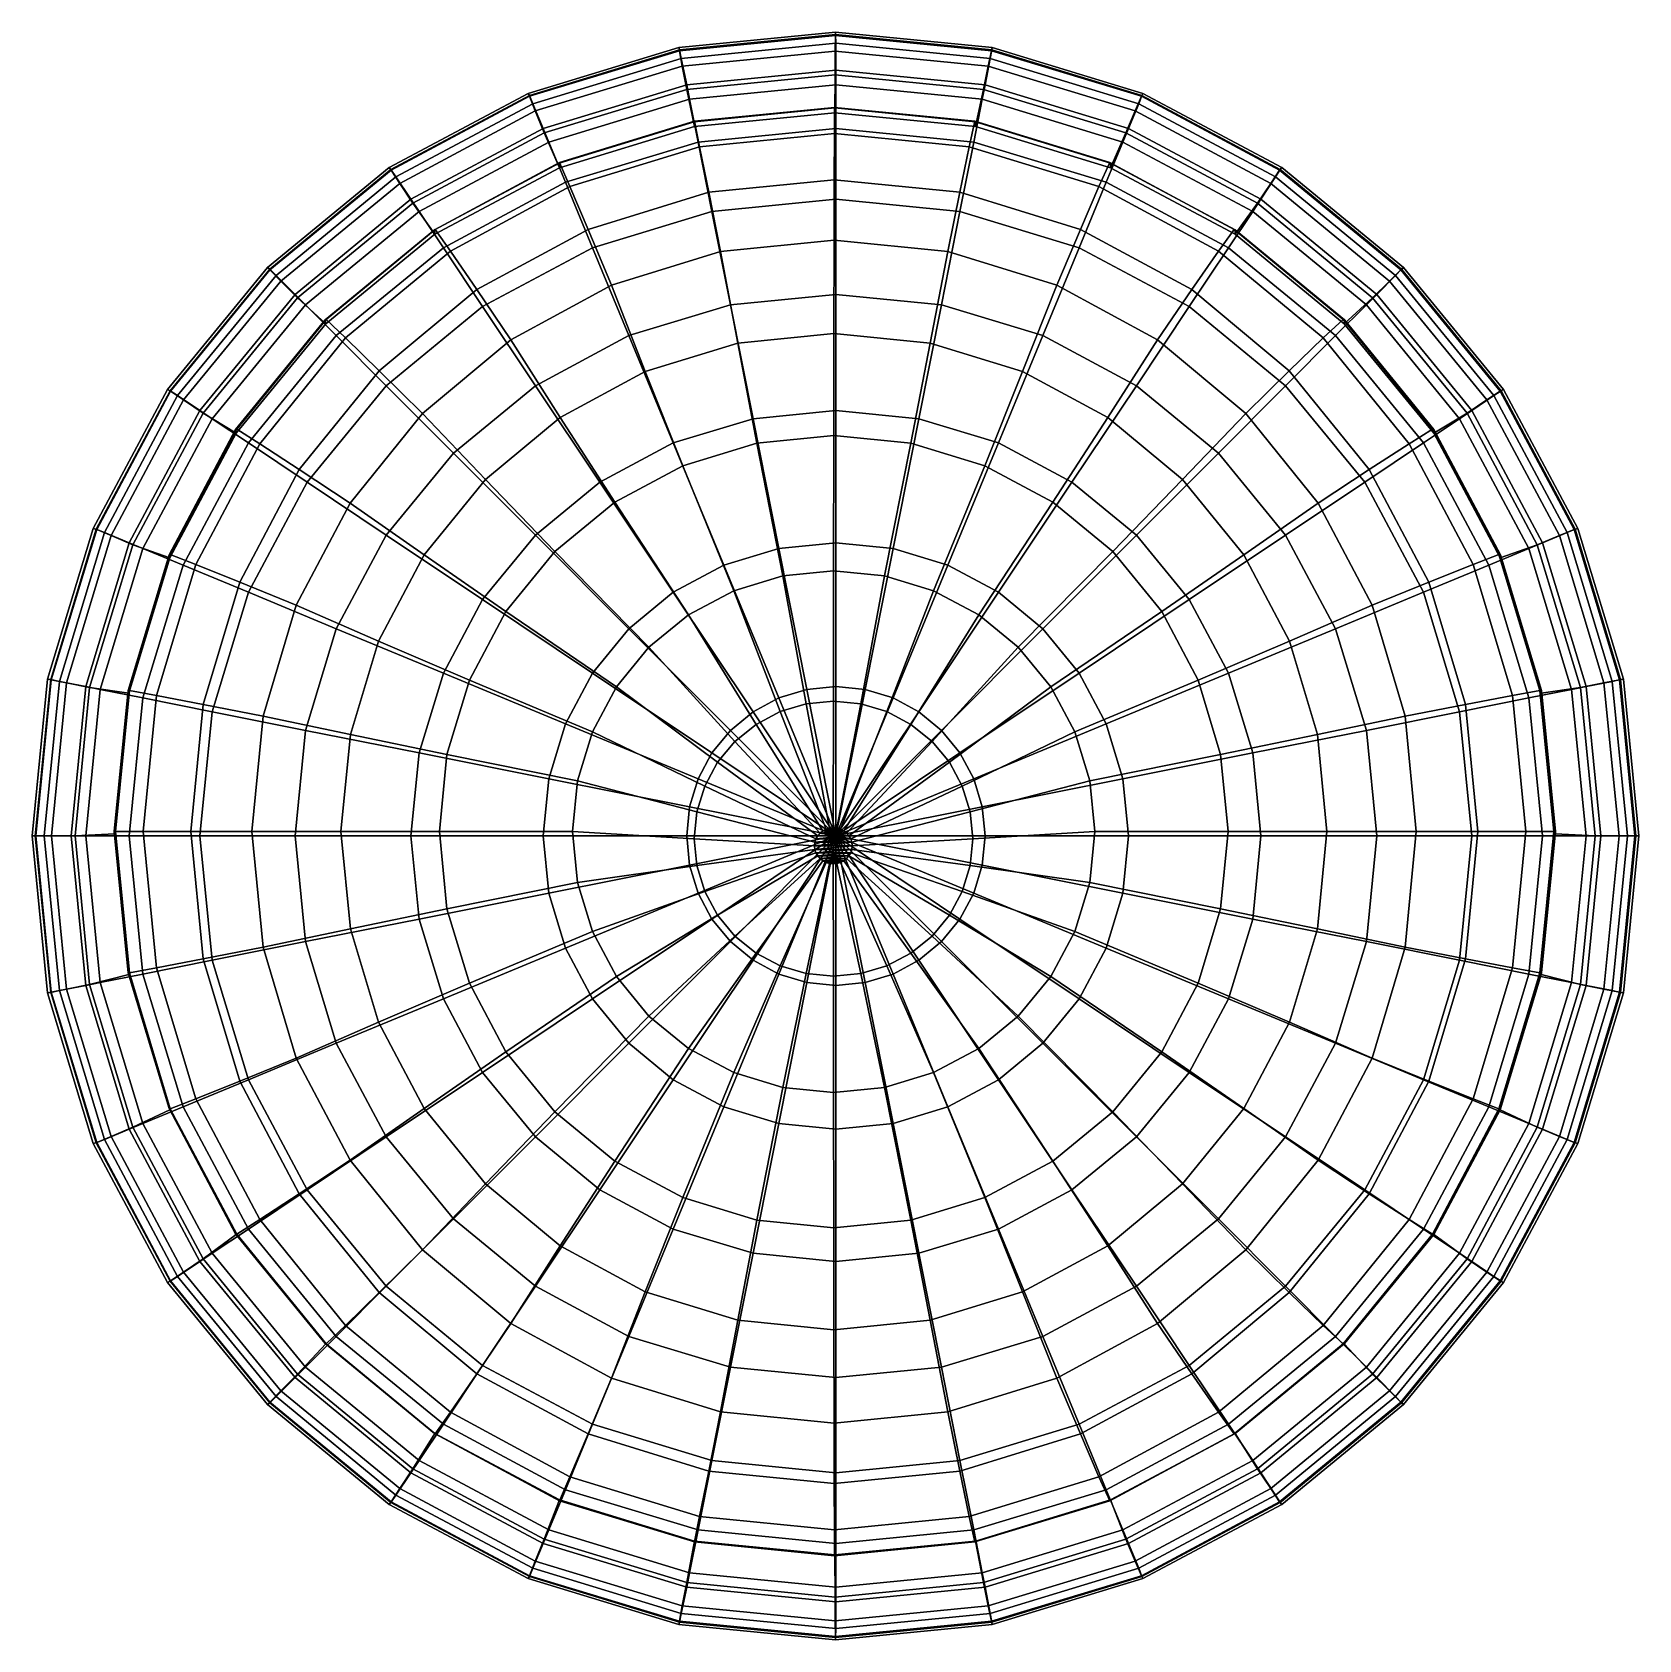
# Model space of a CAD drawing. Extents: x -0.139 to 0.105, y -0.43 to -0.186.
import ezdxf

# ---------------------------------------------------------------- set-up
doc = ezdxf.new("R2010")
doc.units = 0
doc.layers.add('Sphere3', color=15, linetype='CONTINUOUS')

msp = doc.modelspace()

# ---------------------------------------------------------------- linework, layer by layer
at = {"layer": 'Sphere3', "color": 0}
for points in [[(-0.040822, -0.188218, 1.740174), (-0.040713, -0.188579, 1.736645), (-0.017024, -0.186243, 1.736645), (-0.017044, -0.185876, 1.740174)], [(-0.04073, -0.188696, 1.743703), (-0.040822, -0.188218, 1.740174), (-0.017044, -0.185876, 1.740174), (-0.017064, -0.186363, 1.743703)], [(-0.040284, -0.191041, 1.747233), (-0.04073, -0.188696, 1.743703), (-0.017064, -0.186363, 1.743703), (-0.017084, -0.188754, 1.747233)], [(-0.040713, -0.188579, 1.736645), (-0.040435, -0.189882, 1.733114), (-0.017004, -0.187571, 1.733114), (-0.017024, -0.186243, 1.736645)], [(-0.040435, -0.189882, 1.733114), (-0.039623, -0.193867, 1.729585), (-0.016984, -0.191635, 1.729585), (-0.017004, -0.187571, 1.733114)], [(-0.017084, -0.188754, 1.747233), (-0.017064, -0.186363, 1.743703), (0.006602, -0.188696, 1.743703), (0.006116, -0.191041, 1.747233)], [(-0.017064, -0.186363, 1.743703), (-0.017044, -0.185876, 1.740174), (0.006735, -0.188218, 1.740174), (0.006602, -0.188696, 1.743703)], [(-0.017044, -0.185876, 1.740174), (-0.017024, -0.186243, 1.736645), (0.006666, -0.188579, 1.736645), (0.006735, -0.188218, 1.740174)], [(-0.017024, -0.186243, 1.736645), (-0.017004, -0.187571, 1.733114), (0.006427, -0.189882, 1.733114), (0.006666, -0.188579, 1.736645)], [(-0.017004, -0.187571, 1.733114), (-0.016984, -0.191635, 1.729585), (0.005655, -0.193867, 1.729585), (0.006427, -0.189882, 1.733114)], [(-0.063687, -0.195157, 1.740174), (-0.063492, -0.195497, 1.736645), (-0.040713, -0.188579, 1.736645), (-0.040822, -0.188218, 1.740174)], [(-0.063487, -0.195607, 1.743703), (-0.063687, -0.195157, 1.740174), (-0.040822, -0.188218, 1.740174), (-0.04073, -0.188696, 1.743703)], [(-0.063492, -0.195497, 1.736645), (-0.062965, -0.196724, 1.733114), (-0.040435, -0.189882, 1.733114), (-0.040713, -0.188579, 1.736645)], [(-0.062593, -0.197816, 1.747233), (-0.063487, -0.195607, 1.743703), (-0.04073, -0.188696, 1.743703), (-0.040284, -0.191041, 1.747233)], [(-0.062965, -0.196724, 1.733114), (-0.061392, -0.200478, 1.729585), (-0.039623, -0.193867, 1.729585), (-0.040435, -0.189882, 1.733114)], [(-0.039603, -0.194575, 1.749446), (-0.040284, -0.191041, 1.747233), (-0.017084, -0.188754, 1.747233), (-0.017105, -0.192357, 1.749446)], [(-0.017105, -0.192357, 1.749446), (-0.017084, -0.188754, 1.747233), (0.006116, -0.191041, 1.747233), (0.005394, -0.194575, 1.749446)], [(0.006427, -0.189882, 1.733114), (0.005655, -0.193867, 1.729585), (0.027424, -0.200478, 1.729585), (0.028957, -0.196724, 1.733114)], [(0.006116, -0.191041, 1.747233), (0.006602, -0.188696, 1.743703), (0.029359, -0.195607, 1.743703), (0.028425, -0.197816, 1.747233)], [(0.006666, -0.188579, 1.736645), (0.006427, -0.189882, 1.733114), (0.028957, -0.196724, 1.733114), (0.029445, -0.195497, 1.736645)], [(0.006602, -0.188696, 1.743703), (0.006735, -0.188218, 1.740174), (0.0296, -0.195157, 1.740174), (0.029359, -0.195607, 1.743703)], [(0.006735, -0.188218, 1.740174), (0.006666, -0.188579, 1.736645), (0.029445, -0.195497, 1.736645), (0.0296, -0.195157, 1.740174)], [(-0.061237, -0.201145, 1.749446), (-0.062593, -0.197816, 1.747233), (-0.040284, -0.191041, 1.747233), (-0.039603, -0.194575, 1.749446)], [(-0.039623, -0.193867, 1.729585), (-0.03962, -0.193867, 0.19355), (-0.016981, -0.191635, 0.19355), (-0.016984, -0.191635, 1.729585)], [(-0.03962, -0.193867, 0.19355), (-0.039185, -0.196057, 0.170885), (-0.016981, -0.193867, 0.170885), (-0.016981, -0.191635, 0.19355)], [(-0.038439, -0.200208, 1.74919), (-0.039603, -0.194575, 1.749446), (-0.017105, -0.192357, 1.749446), (-0.017126, -0.198107, 1.74919)], [(-0.017126, -0.198107, 1.74919), (-0.017105, -0.192357, 1.749446), (0.005394, -0.194575, 1.749446), (0.004188, -0.200208, 1.74919)], [(-0.016984, -0.191635, 1.729585), (-0.016981, -0.191635, 0.19355), (0.005658, -0.193867, 0.19355), (0.005655, -0.193867, 1.729585)], [(-0.016981, -0.191635, 0.19355), (-0.016981, -0.193867, 0.170885), (0.005223, -0.196057, 0.170885), (0.005658, -0.193867, 0.19355)], [(0.005394, -0.194575, 1.749446), (0.006116, -0.191041, 1.747233), (0.028425, -0.197816, 1.747233), (0.027027, -0.201145, 1.749446)], [(-0.061392, -0.200478, 1.729585), (-0.061389, -0.200478, 0.19355), (-0.03962, -0.193867, 0.19355), (-0.039623, -0.193867, 1.729585)], [(-0.061389, -0.200478, 0.19355), (-0.060535, -0.202541, 0.170885), (-0.039185, -0.196057, 0.170885), (-0.03962, -0.193867, 0.19355)], [(-0.058934, -0.206432, 1.74919), (-0.061237, -0.201145, 1.749446), (-0.039603, -0.194575, 1.749446), (-0.038439, -0.200208, 1.74919)], [(-0.037896, -0.202541, 0.149092), (-0.016981, -0.200478, 0.149092), (-0.016981, -0.193867, 0.170885), (-0.039185, -0.196057, 0.170885)], [(-0.016981, -0.200478, 0.149092), (0.003935, -0.202541, 0.149092), (0.005223, -0.196057, 0.170885), (-0.016981, -0.193867, 0.170885)], [(0.004188, -0.200208, 1.74919), (0.005394, -0.194575, 1.749446), (0.027027, -0.201145, 1.749446), (0.024683, -0.206432, 1.74919)], [(0.005658, -0.193867, 0.19355), (0.005223, -0.196057, 0.170885), (0.026574, -0.202541, 0.170885), (0.027427, -0.200478, 0.19355)], [(0.005655, -0.193867, 1.729585), (0.005658, -0.193867, 0.19355), (0.027427, -0.200478, 0.19355), (0.027424, -0.200478, 1.729585)], [(-0.08476, -0.206425, 1.740174), (-0.084486, -0.206731, 1.736645), (-0.063492, -0.195497, 1.736645), (-0.063687, -0.195157, 1.740174)], [(-0.08446, -0.20683, 1.743703), (-0.08476, -0.206425, 1.740174), (-0.063687, -0.195157, 1.740174), (-0.063487, -0.195607, 1.743703)], [(-0.084486, -0.206731, 1.736645), (-0.083729, -0.207835, 1.733114), (-0.062965, -0.196724, 1.733114), (-0.063492, -0.195497, 1.736645)], [(-0.083153, -0.208818, 1.747233), (-0.08446, -0.20683, 1.743703), (-0.063487, -0.195607, 1.743703), (-0.062593, -0.197816, 1.747233)], [(-0.083729, -0.207835, 1.733114), (-0.081454, -0.211214, 1.729585), (-0.061392, -0.200478, 1.729585), (-0.062965, -0.196724, 1.733114)], [(-0.058008, -0.208648, 0.149092), (-0.037896, -0.202541, 0.149092), (-0.039185, -0.196057, 0.170885), (-0.060535, -0.202541, 0.170885)], [(-0.038461, -0.199402, 0.193527), (-0.038477, -0.199485, 1.746302), (-0.017147, -0.197376, 1.746302), (-0.017178, -0.197291, 0.193527)], [(-0.038477, -0.199485, 1.746302), (-0.038439, -0.200208, 1.74919), (-0.017126, -0.198107, 1.74919), (-0.017147, -0.197376, 1.746302)], [(-0.037663, -0.203265, 0.171046), (-0.038461, -0.199402, 0.193527), (-0.017178, -0.197291, 0.193527), (-0.017202, -0.20123, 0.171046)], [(-0.017202, -0.20123, 0.171046), (-0.017178, -0.197291, 0.193527), (0.004106, -0.199402, 0.193527), (0.003258, -0.203265, 0.171046)], [(-0.017178, -0.197291, 0.193527), (-0.017147, -0.197376, 1.746302), (0.004182, -0.199485, 1.746302), (0.004106, -0.199402, 0.193527)], [(-0.017147, -0.197376, 1.746302), (-0.017126, -0.198107, 1.74919), (0.004188, -0.200208, 1.74919), (0.004182, -0.199485, 1.746302)], [(0.003935, -0.202541, 0.149092), (0.024047, -0.208648, 0.149092), (0.026574, -0.202541, 0.170885), (0.005223, -0.196057, 0.170885)], [(0.028957, -0.196724, 1.733114), (0.027424, -0.200478, 1.729585), (0.047486, -0.211214, 1.729585), (0.049721, -0.207835, 1.733114)], [(0.028425, -0.197816, 1.747233), (0.029359, -0.195607, 1.743703), (0.050332, -0.20683, 1.743703), (0.048985, -0.208818, 1.747233)], [(0.029445, -0.195497, 1.736645), (0.028957, -0.196724, 1.733114), (0.049721, -0.207835, 1.733114), (0.050438, -0.206731, 1.736645)], [(0.029359, -0.195607, 1.743703), (0.0296, -0.195157, 1.740174), (0.050672, -0.206425, 1.740174), (0.050332, -0.20683, 1.743703)], [(0.0296, -0.195157, 1.740174), (0.029445, -0.195497, 1.736645), (0.050438, -0.206731, 1.736645), (0.050672, -0.206425, 1.740174)], [(-0.081174, -0.211814, 1.749446), (-0.083153, -0.208818, 1.747233), (-0.062593, -0.197816, 1.747233), (-0.061237, -0.201145, 1.749446)], [(-0.058927, -0.205654, 0.193527), (-0.058987, -0.205732, 1.746302), (-0.038477, -0.199485, 1.746302), (-0.038461, -0.199402, 0.193527)], [(-0.058987, -0.205732, 1.746302), (-0.058934, -0.206432, 1.74919), (-0.038439, -0.200208, 1.74919), (-0.038477, -0.199485, 1.746302)], [(-0.057337, -0.209292, 0.171046), (-0.058927, -0.205654, 0.193527), (-0.038461, -0.199402, 0.193527), (-0.037663, -0.203265, 0.171046)], [(0.003258, -0.203265, 0.171046), (0.004106, -0.199402, 0.193527), (0.024572, -0.205654, 0.193527), (0.022933, -0.209292, 0.171046)], [(0.004106, -0.199402, 0.193527), (0.004182, -0.199485, 1.746302), (0.024692, -0.205732, 1.746302), (0.024572, -0.205654, 0.193527)], [(0.004182, -0.199485, 1.746302), (0.004188, -0.200208, 1.74919), (0.024683, -0.206432, 1.74919), (0.024692, -0.205732, 1.746302)], [(0.027027, -0.201145, 1.749446), (0.028425, -0.197816, 1.747233), (0.048985, -0.208818, 1.747233), (0.046965, -0.211814, 1.749446)], [(-0.081454, -0.211214, 1.729585), (-0.081451, -0.211214, 0.19355), (-0.061389, -0.200478, 0.19355), (-0.061392, -0.200478, 1.729585)], [(-0.081451, -0.211214, 0.19355), (-0.080212, -0.21307, 0.170885), (-0.060535, -0.202541, 0.170885), (-0.061389, -0.200478, 0.19355)], [(-0.077822, -0.216539, 1.74919), (-0.081174, -0.211814, 1.749446), (-0.061237, -0.201145, 1.749446), (-0.058934, -0.206432, 1.74919)], [(-0.035804, -0.21307, 0.129006), (-0.016981, -0.211214, 0.129006), (-0.016981, -0.200478, 0.149092), (-0.037896, -0.202541, 0.149092)], [(-0.036273, -0.210163, 0.149058), (-0.037663, -0.203265, 0.171046), (-0.017202, -0.20123, 0.171046), (-0.017226, -0.208263, 0.149058)], [(-0.017226, -0.208263, 0.149058), (-0.017202, -0.20123, 0.171046), (0.003258, -0.203265, 0.171046), (0.00182, -0.210163, 0.149058)], [(-0.016981, -0.211214, 0.129006), (0.001843, -0.21307, 0.129006), (0.003935, -0.202541, 0.149092), (-0.016981, -0.200478, 0.149092)], [(0.024683, -0.206432, 1.74919), (0.027027, -0.201145, 1.749446), (0.046965, -0.211814, 1.749446), (0.04357, -0.216539, 1.74919)], [(0.027427, -0.200478, 0.19355), (0.026574, -0.202541, 0.170885), (0.046251, -0.21307, 0.170886), (0.047489, -0.211214, 0.19355)], [(0.027424, -0.200478, 1.729585), (0.027427, -0.200478, 0.19355), (0.047489, -0.211214, 0.19355), (0.047486, -0.211214, 1.729585)], [(-0.076543, -0.218567, 0.149092), (-0.058008, -0.208648, 0.149092), (-0.060535, -0.202541, 0.170885), (-0.080212, -0.21307, 0.170885)], [(-0.053905, -0.218567, 0.129006), (-0.035804, -0.21307, 0.129006), (-0.037896, -0.202541, 0.149092), (-0.058008, -0.208648, 0.149092)], [(-0.054587, -0.21579, 0.149058), (-0.057337, -0.209292, 0.171046), (-0.037663, -0.203265, 0.171046), (-0.036273, -0.210163, 0.149058)], [(0.00182, -0.210163, 0.149058), (0.003258, -0.203265, 0.171046), (0.022933, -0.209292, 0.171046), (0.020134, -0.21579, 0.149058)], [(0.001843, -0.21307, 0.129006), (0.019943, -0.218567, 0.129006), (0.024047, -0.208648, 0.149092), (0.003935, -0.202541, 0.149092)], [(0.024047, -0.208648, 0.149092), (0.042582, -0.218567, 0.149092), (0.046251, -0.21307, 0.170886), (0.026574, -0.202541, 0.170885)], [(-0.10323, -0.221589, 1.740174), (-0.102887, -0.221849, 1.736645), (-0.084486, -0.206731, 1.736645), (-0.08476, -0.206425, 1.740174)], [(-0.102842, -0.221934, 1.743703), (-0.10323, -0.221589, 1.740174), (-0.08476, -0.206425, 1.740174), (-0.08446, -0.20683, 1.743703)], [(-0.102887, -0.221849, 1.736645), (-0.101929, -0.222788, 1.733114), (-0.083729, -0.207835, 1.733114), (-0.084486, -0.206731, 1.736645)], [(-0.101174, -0.223625, 1.747233), (-0.102842, -0.221934, 1.743703), (-0.08446, -0.20683, 1.743703), (-0.083153, -0.208818, 1.747233)], [(-0.077788, -0.215806, 0.193527), (-0.077888, -0.215876, 1.746302), (-0.058987, -0.205732, 1.746302), (-0.058927, -0.205654, 0.193527)], [(-0.077888, -0.215876, 1.746302), (-0.077822, -0.216539, 1.74919), (-0.058934, -0.206432, 1.74919), (-0.058987, -0.205732, 1.746302)], [(-0.075469, -0.219081, 0.171046), (-0.077788, -0.215806, 0.193527), (-0.058927, -0.205654, 0.193527), (-0.057337, -0.209292, 0.171046)], [(0.022933, -0.209292, 0.171046), (0.024572, -0.205654, 0.193527), (0.043433, -0.215806, 0.193527), (0.041065, -0.219081, 0.171046)], [(0.024572, -0.205654, 0.193527), (0.024692, -0.205732, 1.746302), (0.043594, -0.215876, 1.746302), (0.043433, -0.215806, 0.193527)], [(0.024692, -0.205732, 1.746302), (0.024683, -0.206432, 1.74919), (0.04357, -0.216539, 1.74919), (0.043594, -0.215876, 1.746302)], [(0.048985, -0.208818, 1.747233), (0.050332, -0.20683, 1.743703), (0.068715, -0.221934, 1.743703), (0.067006, -0.223625, 1.747233)], [(0.050438, -0.206731, 1.736645), (0.049721, -0.207835, 1.733114), (0.067921, -0.222788, 1.733114), (0.068839, -0.221849, 1.736645)], [(0.050332, -0.20683, 1.743703), (0.050672, -0.206425, 1.740174), (0.069142, -0.221589, 1.740174), (0.068715, -0.221934, 1.743703)], [(0.050672, -0.206425, 1.740174), (0.050438, -0.206731, 1.736645), (0.068839, -0.221849, 1.736645), (0.069142, -0.221589, 1.740174)], [(-0.101929, -0.222788, 1.733114), (-0.099039, -0.225662, 1.729585), (-0.081454, -0.211214, 1.729585), (-0.083729, -0.207835, 1.733114)], [(-0.09865, -0.226172, 1.749446), (-0.101174, -0.223625, 1.747233), (-0.083153, -0.208818, 1.747233), (-0.081174, -0.211814, 1.749446)], [(-0.070586, -0.227493, 0.129006), (-0.053905, -0.218567, 0.129006), (-0.058008, -0.208648, 0.149092), (-0.076543, -0.218567, 0.149092)], [(-0.071466, -0.224929, 0.149058), (-0.075469, -0.219081, 0.171046), (-0.057337, -0.209292, 0.171046), (-0.054587, -0.21579, 0.149058)], [(-0.034483, -0.219142, 0.129209), (-0.036273, -0.210163, 0.149058), (-0.017226, -0.208263, 0.149058), (-0.017251, -0.217418, 0.129209)], [(-0.017251, -0.217418, 0.129209), (-0.017226, -0.208263, 0.149058), (0.00182, -0.210163, 0.149058), (-0.000018, -0.219142, 0.129209)], [(0.019943, -0.218567, 0.129006), (0.036624, -0.227493, 0.129006), (0.042582, -0.218567, 0.149092), (0.024047, -0.208648, 0.149092)], [(0.020134, -0.21579, 0.149058), (0.022933, -0.209292, 0.171046), (0.041065, -0.219081, 0.171046), (0.037013, -0.224929, 0.149058)], [(0.046965, -0.211814, 1.749446), (0.048985, -0.208818, 1.747233), (0.067006, -0.223625, 1.747233), (0.064441, -0.226172, 1.749446)], [(0.049721, -0.207835, 1.733114), (0.047486, -0.211214, 1.729585), (0.065071, -0.225662, 1.729585), (0.067921, -0.222788, 1.733114)], [(-0.099039, -0.225662, 1.729585), (-0.099036, -0.225662, 0.19355), (-0.081451, -0.211214, 0.19355), (-0.081454, -0.211214, 1.729585)], [(-0.099036, -0.225662, 0.19355), (-0.097459, -0.22724, 0.170885), (-0.080212, -0.21307, 0.170885), (-0.081451, -0.211214, 0.19355)], [(-0.094377, -0.230142, 1.74919), (-0.09865, -0.226172, 1.749446), (-0.081174, -0.211814, 1.749446), (-0.077822, -0.216539, 1.74919)], [(-0.051053, -0.224249, 0.129209), (-0.054587, -0.21579, 0.149058), (-0.036273, -0.210163, 0.149058), (-0.034483, -0.219142, 0.129209)], [(-0.032989, -0.22724, 0.111401), (-0.016981, -0.225662, 0.111401), (-0.016981, -0.211214, 0.129006), (-0.035804, -0.21307, 0.129006)], [(-0.016981, -0.225662, 0.111401), (-0.000973, -0.22724, 0.111401), (0.001843, -0.21307, 0.129006), (-0.016981, -0.211214, 0.129006)], [(-0.000018, -0.219142, 0.129209), (0.00182, -0.210163, 0.149058), (0.020134, -0.21579, 0.149058), (0.016552, -0.224249, 0.129209)], [(0.04357, -0.216539, 1.74919), (0.046965, -0.211814, 1.749446), (0.064441, -0.226172, 1.749446), (0.060126, -0.230142, 1.74919)], [(0.047489, -0.211214, 0.19355), (0.046251, -0.21307, 0.170886), (0.063497, -0.22724, 0.170886), (0.065074, -0.225662, 0.19355)], [(0.047486, -0.211214, 1.729585), (0.047489, -0.211214, 0.19355), (0.065074, -0.225662, 0.19355), (0.065071, -0.225662, 1.729585)], [(-0.09279, -0.231915, 0.149092), (-0.076543, -0.218567, 0.149092), (-0.080212, -0.21307, 0.170885), (-0.097459, -0.22724, 0.170885)], [(-0.048382, -0.231915, 0.111401), (-0.032989, -0.22724, 0.111401), (-0.035804, -0.21307, 0.129006), (-0.053905, -0.218567, 0.129006)], [(-0.000973, -0.22724, 0.111401), (0.01442, -0.231915, 0.111401), (0.019943, -0.218567, 0.129006), (0.001843, -0.21307, 0.129006)], [(0.042582, -0.218567, 0.149092), (0.058828, -0.231915, 0.149092), (0.063497, -0.22724, 0.170886), (0.046251, -0.21307, 0.170886)], [(-0.09432, -0.229468, 0.193527), (-0.094456, -0.229529, 1.746302), (-0.077888, -0.215876, 1.746302), (-0.077788, -0.215806, 0.193527)], [(-0.094456, -0.229529, 1.746302), (-0.094377, -0.230142, 1.74919), (-0.077822, -0.216539, 1.74919), (-0.077888, -0.215876, 1.746302)], [(-0.091362, -0.232253, 0.171046), (-0.09432, -0.229468, 0.193527), (-0.077788, -0.215806, 0.193527), (-0.075469, -0.219081, 0.171046)], [(-0.066325, -0.232541, 0.129209), (-0.071466, -0.224929, 0.149058), (-0.054587, -0.21579, 0.149058), (-0.051053, -0.224249, 0.129209)], [(0.016552, -0.224249, 0.129209), (0.020134, -0.21579, 0.149058), (0.037013, -0.224929, 0.149058), (0.031823, -0.232541, 0.129209)], [(0.041065, -0.219081, 0.171046), (0.043433, -0.215806, 0.193527), (0.059965, -0.229468, 0.193527), (0.056958, -0.232253, 0.171046)], [(0.043433, -0.215806, 0.193527), (0.043594, -0.215876, 1.746302), (0.060161, -0.229529, 1.746302), (0.059965, -0.229468, 0.193527)], [(0.043594, -0.215876, 1.746302), (0.04357, -0.216539, 1.74919), (0.060126, -0.230142, 1.74919), (0.060161, -0.229529, 1.746302)], [(-0.085207, -0.239506, 0.129006), (-0.070586, -0.227493, 0.129006), (-0.076543, -0.218567, 0.149092), (-0.09279, -0.231915, 0.149092)], [(-0.08626, -0.237227, 0.149058), (-0.091362, -0.232253, 0.171046), (-0.075469, -0.219081, 0.171046), (-0.071466, -0.224929, 0.149058)], [(-0.062568, -0.239506, 0.111401), (-0.048382, -0.231915, 0.111401), (-0.053905, -0.218567, 0.129006), (-0.070586, -0.227493, 0.129006)], [(-0.045899, -0.237358, 0.111334), (-0.051053, -0.224249, 0.129209), (-0.034483, -0.219142, 0.129209), (-0.031868, -0.233059, 0.111334)], [(-0.031868, -0.233059, 0.111334), (-0.034483, -0.219142, 0.129209), (-0.017251, -0.217418, 0.129209), (-0.017275, -0.231608, 0.111334)], [(-0.017275, -0.231608, 0.111334), (-0.017251, -0.217418, 0.129209), (-0.000018, -0.219142, 0.129209), (-0.002683, -0.233059, 0.111334)], [(-0.002683, -0.233059, 0.111334), (-0.000018, -0.219142, 0.129209), (0.016552, -0.224249, 0.129209), (0.011349, -0.237358, 0.111334)], [(0.01442, -0.231915, 0.111401), (0.028606, -0.239506, 0.111401), (0.036624, -0.227493, 0.129006), (0.019943, -0.218567, 0.129006)], [(0.036624, -0.227493, 0.129006), (0.051245, -0.239506, 0.129006), (0.058828, -0.231915, 0.149092), (0.042582, -0.218567, 0.149092)], [(0.037013, -0.224929, 0.149058), (0.041065, -0.219081, 0.171046), (0.056958, -0.232253, 0.171046), (0.051807, -0.237227, 0.149058)], [(-0.118388, -0.240067, 1.740174), (-0.117988, -0.240271, 1.736645), (-0.102887, -0.221849, 1.736645), (-0.10323, -0.221589, 1.740174)], [(-0.117929, -0.240337, 1.743703), (-0.118388, -0.240067, 1.740174), (-0.10323, -0.221589, 1.740174), (-0.102842, -0.221934, 1.743703)], [(-0.117988, -0.240271, 1.736645), (-0.116865, -0.241009, 1.733114), (-0.101929, -0.222788, 1.733114), (-0.102887, -0.221849, 1.736645)], [(0.068839, -0.221849, 1.736645), (0.067921, -0.222788, 1.733114), (0.082858, -0.241009, 1.733114), (0.08394, -0.240271, 1.736645)], [(0.068715, -0.221934, 1.743703), (0.069142, -0.221589, 1.740174), (0.0843, -0.240067, 1.740174), (0.083801, -0.240337, 1.743703)], [(0.069142, -0.221589, 1.740174), (0.068839, -0.221849, 1.736645), (0.08394, -0.240271, 1.736645), (0.0843, -0.240067, 1.740174)], [(-0.115963, -0.241666, 1.747233), (-0.117929, -0.240337, 1.743703), (-0.102842, -0.221934, 1.743703), (-0.101174, -0.223625, 1.747233)], [(-0.116865, -0.241009, 1.733114), (-0.11347, -0.243267, 1.729585), (-0.099039, -0.225662, 1.729585), (-0.101929, -0.222788, 1.733114)], [(-0.112992, -0.243667, 1.749446), (-0.115963, -0.241666, 1.747233), (-0.101174, -0.223625, 1.747233), (-0.09865, -0.226172, 1.749446)], [(-0.058831, -0.244339, 0.111334), (-0.066325, -0.232541, 0.129209), (-0.051053, -0.224249, 0.129209), (-0.045899, -0.237358, 0.111334)], [(0.011349, -0.237358, 0.111334), (0.016552, -0.224249, 0.129209), (0.031823, -0.232541, 0.129209), (0.02428, -0.244339, 0.111334)], [(0.064441, -0.226172, 1.749446), (0.067006, -0.223625, 1.747233), (0.081795, -0.241666, 1.747233), (0.078782, -0.243667, 1.749446)], [(0.067921, -0.222788, 1.733114), (0.065071, -0.225662, 1.729585), (0.079502, -0.243267, 1.729585), (0.082858, -0.241009, 1.733114)], [(0.067006, -0.223625, 1.747233), (0.068715, -0.221934, 1.743703), (0.083801, -0.240337, 1.743703), (0.081795, -0.241666, 1.747233)], [(-0.11347, -0.243267, 1.729585), (-0.113467, -0.243267, 0.19355), (-0.099036, -0.225662, 0.19355), (-0.099039, -0.225662, 1.729585)], [(-0.113467, -0.243267, 0.19355), (-0.111613, -0.244507, 0.170885), (-0.097459, -0.22724, 0.170885), (-0.099036, -0.225662, 0.19355)], [(-0.107964, -0.246716, 1.74919), (-0.112992, -0.243667, 1.749446), (-0.09865, -0.226172, 1.749446), (-0.094377, -0.230142, 1.74919)], [(-0.07971, -0.243701, 0.129209), (-0.08626, -0.237227, 0.149058), (-0.071466, -0.224929, 0.149058), (-0.066325, -0.232541, 0.129209)], [(-0.029558, -0.244507, 0.096953), (-0.016981, -0.243267, 0.096953), (-0.016981, -0.225662, 0.111401), (-0.032989, -0.22724, 0.111401)], [(-0.016981, -0.243267, 0.096953), (-0.004403, -0.244507, 0.096953), (-0.000973, -0.22724, 0.111401), (-0.016981, -0.225662, 0.111401)], [(0.031823, -0.232541, 0.129209), (0.037013, -0.224929, 0.149058), (0.051807, -0.237227, 0.149058), (0.045208, -0.243701, 0.129209)], [(0.060126, -0.230142, 1.74919), (0.064441, -0.226172, 1.749446), (0.078782, -0.243667, 1.749446), (0.073712, -0.246716, 1.74919)], [(0.065074, -0.225662, 0.19355), (0.063497, -0.22724, 0.170886), (0.077652, -0.244507, 0.170886), (0.079506, -0.243267, 0.19355)], [(0.065071, -0.225662, 1.729585), (0.065074, -0.225662, 0.19355), (0.079506, -0.243267, 0.19355), (0.079502, -0.243267, 1.729585)], [(-0.106123, -0.24818, 0.149092), (-0.09279, -0.231915, 0.149092), (-0.097459, -0.22724, 0.170885), (-0.111613, -0.244507, 0.170885)], [(-0.075002, -0.249722, 0.111401), (-0.062568, -0.239506, 0.111401), (-0.070586, -0.227493, 0.129006), (-0.085207, -0.239506, 0.129006)], [(-0.041652, -0.24818, 0.096953), (-0.029558, -0.244507, 0.096953), (-0.032989, -0.22724, 0.111401), (-0.048382, -0.231915, 0.111401)], [(-0.004403, -0.244507, 0.096953), (0.007691, -0.24818, 0.096953), (0.01442, -0.231915, 0.111401), (-0.000973, -0.22724, 0.111401)], [(0.028606, -0.239506, 0.111401), (0.041041, -0.249722, 0.111401), (0.051245, -0.239506, 0.129006), (0.036624, -0.227493, 0.129006)], [(0.058828, -0.231915, 0.149092), (0.072161, -0.24818, 0.149092), (0.077652, -0.244507, 0.170886), (0.063497, -0.22724, 0.170886)], [(-0.107888, -0.246116, 0.193527), (-0.108053, -0.246164, 1.746302), (-0.094456, -0.229529, 1.746302), (-0.09432, -0.229468, 0.193527)], [(-0.108053, -0.246164, 1.746302), (-0.107964, -0.246716, 1.74919), (-0.094377, -0.230142, 1.74919), (-0.094456, -0.229529, 1.746302)], [(-0.104405, -0.248305, 0.171046), (-0.107888, -0.246116, 0.193527), (-0.09432, -0.229468, 0.193527), (-0.091362, -0.232253, 0.171046)], [(-0.028974, -0.248221, 0.096928), (-0.031868, -0.233059, 0.111334), (-0.017275, -0.231608, 0.111334), (-0.0173, -0.247066, 0.096928)], [(-0.0173, -0.247066, 0.096928), (-0.017275, -0.231608, 0.111334), (-0.002683, -0.233059, 0.111334), (-0.005625, -0.248221, 0.096928)], [(0.056958, -0.232253, 0.171046), (0.059965, -0.229468, 0.193527), (0.073532, -0.246116, 0.193527), (0.07, -0.248305, 0.171046)], [(0.059965, -0.229468, 0.193527), (0.060161, -0.229529, 1.746302), (0.073758, -0.246164, 1.746302), (0.073532, -0.246116, 0.193527)], [(0.060161, -0.229529, 1.746302), (0.060126, -0.230142, 1.74919), (0.073712, -0.246716, 1.74919), (0.073758, -0.246164, 1.746302)], [(-0.097206, -0.254144, 0.129006), (-0.085207, -0.239506, 0.129006), (-0.09279, -0.231915, 0.149092), (-0.106123, -0.24818, 0.149092)], [(-0.098401, -0.252212, 0.149058), (-0.104405, -0.248305, 0.171046), (-0.091362, -0.232253, 0.171046), (-0.08626, -0.237227, 0.149058)], [(-0.070166, -0.253734, 0.111334), (-0.07971, -0.243701, 0.129209), (-0.066325, -0.232541, 0.129209), (-0.058831, -0.244339, 0.111334)], [(-0.052798, -0.254144, 0.096953), (-0.041652, -0.24818, 0.096953), (-0.048382, -0.231915, 0.111401), (-0.062568, -0.239506, 0.111401)], [(-0.0402, -0.25164, 0.096928), (-0.045899, -0.237358, 0.111334), (-0.031868, -0.233059, 0.111334), (-0.028974, -0.248221, 0.096928)], [(-0.005625, -0.248221, 0.096928), (-0.002683, -0.233059, 0.111334), (0.011349, -0.237358, 0.111334), (0.005601, -0.25164, 0.096928)], [(0.007691, -0.24818, 0.096953), (0.018837, -0.254144, 0.096953), (0.028606, -0.239506, 0.111401), (0.01442, -0.231915, 0.111401)], [(0.02428, -0.244339, 0.111334), (0.031823, -0.232541, 0.129209), (0.045208, -0.243701, 0.129209), (0.035615, -0.253734, 0.111334)], [(0.051245, -0.239506, 0.129006), (0.063245, -0.254144, 0.129006), (0.072161, -0.24818, 0.149092), (0.058828, -0.231915, 0.149092)], [(0.051807, -0.237227, 0.149058), (0.056958, -0.232253, 0.171046), (0.07, -0.248305, 0.171046), (0.063948, -0.252212, 0.149058)], [(-0.090695, -0.257298, 0.129209), (-0.098401, -0.252212, 0.149058), (-0.08626, -0.237227, 0.149058), (-0.07971, -0.243701, 0.129209)], [(-0.050546, -0.257193, 0.096928), (-0.058831, -0.244339, 0.111334), (-0.045899, -0.237358, 0.111334), (-0.0402, -0.25164, 0.096928)], [(0.005601, -0.25164, 0.096928), (0.011349, -0.237358, 0.111334), (0.02428, -0.244339, 0.111334), (0.015946, -0.257193, 0.096928)], [(0.045208, -0.243701, 0.129209), (0.051807, -0.237227, 0.149058), (0.063948, -0.252212, 0.149058), (0.056193, -0.257298, 0.129209)], [(-0.129651, -0.261148, 1.740174), (-0.129209, -0.261288, 1.736645), (-0.117988, -0.240271, 1.736645), (-0.118388, -0.240067, 1.740174)], [(-0.129139, -0.261334, 1.743703), (-0.129651, -0.261148, 1.740174), (-0.118388, -0.240067, 1.740174), (-0.117929, -0.240337, 1.743703)], [(-0.129209, -0.261288, 1.736645), (-0.127964, -0.261796, 1.733114), (-0.116865, -0.241009, 1.733114), (-0.117988, -0.240271, 1.736645)], [(-0.126953, -0.262249, 1.747233), (-0.129139, -0.261334, 1.743703), (-0.117929, -0.240337, 1.743703), (-0.115963, -0.241666, 1.747233)], [(-0.127964, -0.261796, 1.733114), (-0.124194, -0.263352, 1.729585), (-0.11347, -0.243267, 1.729585), (-0.116865, -0.241009, 1.733114)], [(-0.085207, -0.262171, 0.111401), (-0.075002, -0.249722, 0.111401), (-0.085207, -0.239506, 0.129006), (-0.097206, -0.254144, 0.129006)], [(-0.062568, -0.262171, 0.096953), (-0.052798, -0.254144, 0.096953), (-0.062568, -0.239506, 0.111401), (-0.075002, -0.249722, 0.111401)], [(0.018837, -0.254144, 0.096953), (0.028606, -0.262171, 0.096953), (0.041041, -0.249722, 0.111401), (0.028606, -0.239506, 0.111401)], [(0.041041, -0.249722, 0.111401), (0.051245, -0.262171, 0.111401), (0.063245, -0.254144, 0.129006), (0.051245, -0.239506, 0.129006)], [(0.082858, -0.241009, 1.733114), (0.079502, -0.243267, 1.729585), (0.090226, -0.263352, 1.729585), (0.093956, -0.261796, 1.733114)], [(0.081795, -0.241666, 1.747233), (0.083801, -0.240337, 1.743703), (0.095011, -0.261334, 1.743703), (0.092785, -0.262249, 1.747233)], [(0.08394, -0.240271, 1.736645), (0.082858, -0.241009, 1.733114), (0.093956, -0.261796, 1.733114), (0.095162, -0.261288, 1.736645)], [(0.083801, -0.240337, 1.743703), (0.0843, -0.240067, 1.740174), (0.095564, -0.261148, 1.740174), (0.095011, -0.261334, 1.743703)], [(0.0843, -0.240067, 1.740174), (0.08394, -0.240271, 1.736645), (0.095162, -0.261288, 1.736645), (0.095564, -0.261148, 1.740174)], [(-0.123649, -0.263628, 1.749446), (-0.126953, -0.262249, 1.747233), (-0.115963, -0.241666, 1.747233), (-0.112992, -0.243667, 1.749446)], [(-0.124194, -0.263352, 1.729585), (-0.124191, -0.263352, 0.19355), (-0.113467, -0.243267, 0.19355), (-0.11347, -0.243267, 1.729585)], [(-0.124191, -0.263352, 0.19355), (-0.122131, -0.264206, 0.170885), (-0.111613, -0.244507, 0.170885), (-0.113467, -0.243267, 0.19355)], [(-0.11806, -0.265625, 1.74919), (-0.123649, -0.263628, 1.749446), (-0.112992, -0.243667, 1.749446), (-0.107964, -0.246716, 1.74919)], [(-0.079468, -0.265182, 0.111334), (-0.090695, -0.257298, 0.129209), (-0.07971, -0.243701, 0.129209), (-0.070166, -0.253734, 0.111334)], [(-0.025644, -0.264206, 0.086217), (-0.016981, -0.263352, 0.086217), (-0.016981, -0.243267, 0.096953), (-0.029558, -0.244507, 0.096953)], [(-0.016981, -0.263352, 0.086217), (-0.008317, -0.264206, 0.086218), (-0.004403, -0.244507, 0.096953), (-0.016981, -0.243267, 0.096953)], [(0.035615, -0.253734, 0.111334), (0.045208, -0.243701, 0.129209), (0.056193, -0.257298, 0.129209), (0.044917, -0.265182, 0.111334)], [(0.073712, -0.246716, 1.74919), (0.078782, -0.243667, 1.749446), (0.089439, -0.263628, 1.749446), (0.083808, -0.265625, 1.74919)], [(0.079506, -0.243267, 0.19355), (0.077652, -0.244507, 0.170886), (0.088169, -0.264206, 0.170886), (0.090229, -0.263352, 0.19355)], [(0.078782, -0.243667, 1.749446), (0.081795, -0.241666, 1.747233), (0.092785, -0.262249, 1.747233), (0.089439, -0.263628, 1.749446)], [(0.079502, -0.243267, 1.729585), (0.079506, -0.243267, 0.19355), (0.090229, -0.263352, 0.19355), (0.090226, -0.263352, 1.729585)], [(-0.11603, -0.266736, 0.149092), (-0.106123, -0.24818, 0.149092), (-0.111613, -0.244507, 0.170885), (-0.122131, -0.264206, 0.170885)], [(-0.117969, -0.26511, 0.193527), (-0.118156, -0.265142, 1.746302), (-0.108053, -0.246164, 1.746302), (-0.107888, -0.246116, 0.193527)], [(-0.118156, -0.265142, 1.746302), (-0.11806, -0.265625, 1.74919), (-0.107964, -0.246716, 1.74919), (-0.108053, -0.246164, 1.746302)], [(-0.114096, -0.266617, 0.171046), (-0.117969, -0.26511, 0.193527), (-0.107888, -0.246116, 0.193527), (-0.104405, -0.248305, 0.171046)], [(-0.059614, -0.264665, 0.096928), (-0.070166, -0.253734, 0.111334), (-0.058831, -0.244339, 0.111334), (-0.050546, -0.257193, 0.096928)], [(-0.033975, -0.266736, 0.086217), (-0.025644, -0.264206, 0.086217), (-0.029558, -0.244507, 0.096953), (-0.041652, -0.24818, 0.096953)], [(-0.008317, -0.264206, 0.086218), (0.000013, -0.266736, 0.086218), (0.007691, -0.24818, 0.096953), (-0.004403, -0.244507, 0.096953)], [(0.015946, -0.257193, 0.096928), (0.02428, -0.244339, 0.111334), (0.035615, -0.253734, 0.111334), (0.025014, -0.264665, 0.096928)], [(0.07, -0.248305, 0.171046), (0.073532, -0.246116, 0.193527), (0.083614, -0.26511, 0.193527), (0.079692, -0.266617, 0.171046)], [(0.072161, -0.24818, 0.149092), (0.082068, -0.266736, 0.149092), (0.088169, -0.264206, 0.170886), (0.077652, -0.244507, 0.170886)], [(0.073532, -0.246116, 0.193527), (0.073758, -0.246164, 1.746302), (0.083861, -0.265142, 1.746302), (0.083614, -0.26511, 0.193527)], [(0.073758, -0.246164, 1.746302), (0.073712, -0.246716, 1.74919), (0.083808, -0.265625, 1.74919), (0.083861, -0.265142, 1.746302)], [(-0.106123, -0.270844, 0.129006), (-0.097206, -0.254144, 0.129006), (-0.106123, -0.24818, 0.149092), (-0.11603, -0.266736, 0.149092)], [(-0.107423, -0.269309, 0.149058), (-0.114096, -0.266617, 0.171046), (-0.104405, -0.248305, 0.171046), (-0.098401, -0.252212, 0.149058)], [(-0.041652, -0.270844, 0.086217), (-0.033975, -0.266736, 0.086217), (-0.041652, -0.24818, 0.096953), (-0.052798, -0.254144, 0.096953)], [(-0.032488, -0.270608, 0.086321), (-0.0402, -0.25164, 0.096928), (-0.028974, -0.248221, 0.096928), (-0.025055, -0.268357, 0.086321)], [(-0.025055, -0.268357, 0.086321), (-0.028974, -0.248221, 0.096928), (-0.0173, -0.247066, 0.096928), (-0.017324, -0.267597, 0.086321)], [(-0.017324, -0.267597, 0.086321), (-0.0173, -0.247066, 0.096928), (-0.005625, -0.248221, 0.096928), (-0.009594, -0.268357, 0.086321)], [(-0.009594, -0.268357, 0.086321), (-0.005625, -0.248221, 0.096928), (0.005601, -0.25164, 0.096928), (-0.00216, -0.270608, 0.086321)], [(0.000013, -0.266736, 0.086218), (0.007691, -0.270844, 0.086218), (0.018837, -0.254144, 0.096953), (0.007691, -0.24818, 0.096953)], [(0.063245, -0.254144, 0.129006), (0.072161, -0.270844, 0.129006), (0.082068, -0.266736, 0.149092), (0.072161, -0.24818, 0.149092)], [(0.063948, -0.252212, 0.149058), (0.07, -0.248305, 0.171046), (0.079692, -0.266617, 0.171046), (0.07297, -0.269309, 0.149058)], [(-0.070586, -0.271951, 0.096953), (-0.062568, -0.262171, 0.096953), (-0.075002, -0.249722, 0.111401), (-0.085207, -0.262171, 0.111401)], [(0.028606, -0.262171, 0.096953), (0.036624, -0.271951, 0.096953), (0.051245, -0.262171, 0.111401), (0.041041, -0.249722, 0.111401)], [(-0.098858, -0.272812, 0.129209), (-0.107423, -0.269309, 0.149058), (-0.098401, -0.252212, 0.149058), (-0.090695, -0.257298, 0.129209)], [(-0.039338, -0.274263, 0.086321), (-0.050546, -0.257193, 0.096928), (-0.0402, -0.25164, 0.096928), (-0.032488, -0.270608, 0.086321)], [(-0.00216, -0.270608, 0.086321), (0.005601, -0.25164, 0.096928), (0.015946, -0.257193, 0.096928), (0.00469, -0.274263, 0.086321)], [(0.056193, -0.257298, 0.129209), (0.063948, -0.252212, 0.149058), (0.07297, -0.269309, 0.149058), (0.064356, -0.272812, 0.129209)], [(-0.09279, -0.276373, 0.111401), (-0.085207, -0.262171, 0.111401), (-0.097206, -0.254144, 0.129006), (-0.106123, -0.270844, 0.129006)], [(-0.067056, -0.27377, 0.096928), (-0.079468, -0.265182, 0.111334), (-0.070166, -0.253734, 0.111334), (-0.059614, -0.264665, 0.096928)], [(-0.048382, -0.276373, 0.086217), (-0.041652, -0.270844, 0.086217), (-0.052798, -0.254144, 0.096953), (-0.062568, -0.262171, 0.096953)], [(0.007691, -0.270844, 0.086218), (0.01442, -0.276373, 0.086218), (0.028606, -0.262171, 0.096953), (0.018837, -0.254144, 0.096953)], [(0.025014, -0.264665, 0.096928), (0.035615, -0.253734, 0.111334), (0.044917, -0.265182, 0.111334), (0.032456, -0.27377, 0.096928)], [(0.051245, -0.262171, 0.111401), (0.058828, -0.276373, 0.111401), (0.072161, -0.270844, 0.129006), (0.063245, -0.254144, 0.129006)], [(-0.08638, -0.278242, 0.111334), (-0.098858, -0.272812, 0.129209), (-0.090695, -0.257298, 0.129209), (-0.079468, -0.265182, 0.111334)], [(-0.045343, -0.279182, 0.086321), (-0.059614, -0.264665, 0.096928), (-0.050546, -0.257193, 0.096928), (-0.039338, -0.274263, 0.086321)], [(0.00469, -0.274263, 0.086321), (0.015946, -0.257193, 0.096928), (0.025014, -0.264665, 0.096928), (0.010695, -0.279182, 0.086321)], [(0.044917, -0.265182, 0.111334), (0.056193, -0.257298, 0.129209), (0.064356, -0.272812, 0.129209), (0.051829, -0.278242, 0.111334)], [(-0.136587, -0.284022, 1.740174), (-0.136119, -0.284093, 1.736645), (-0.129209, -0.261288, 1.736645), (-0.129651, -0.261148, 1.740174)], [(-0.136042, -0.284117, 1.743703), (-0.136587, -0.284022, 1.740174), (-0.129651, -0.261148, 1.740174), (-0.129139, -0.261334, 1.743703)], [(-0.136119, -0.284093, 1.736645), (-0.134798, -0.284352, 1.733114), (-0.127964, -0.261796, 1.733114), (-0.129209, -0.261288, 1.736645)], [(-0.13372, -0.284583, 1.747233), (-0.136042, -0.284117, 1.743703), (-0.129139, -0.261334, 1.743703), (-0.126953, -0.262249, 1.747233)], [(-0.134798, -0.284352, 1.733114), (-0.130797, -0.285145, 1.729585), (-0.124194, -0.263352, 1.729585), (-0.127964, -0.261796, 1.733114)], [(-0.130211, -0.285286, 1.749446), (-0.13372, -0.284583, 1.747233), (-0.126953, -0.262249, 1.747233), (-0.123649, -0.263628, 1.749446)], [(-0.130797, -0.285145, 1.729585), (-0.130794, -0.285145, 0.19355), (-0.124191, -0.263352, 0.19355), (-0.124194, -0.263352, 1.729585)], [(-0.130794, -0.285145, 0.19355), (-0.128607, -0.285581, 0.170885), (-0.122131, -0.264206, 0.170885), (-0.124191, -0.263352, 0.19355)], [(-0.076543, -0.28311, 0.096953), (-0.070586, -0.271951, 0.096953), (-0.085207, -0.262171, 0.111401), (-0.09279, -0.276373, 0.111401)], [(-0.053905, -0.28311, 0.086217), (-0.048382, -0.276373, 0.086217), (-0.062568, -0.262171, 0.096953), (-0.070586, -0.271951, 0.096953)], [(-0.021397, -0.285581, 0.079606), (-0.016981, -0.285145, 0.079606), (-0.016981, -0.263352, 0.086217), (-0.025644, -0.264206, 0.086217)], [(-0.016981, -0.285145, 0.079606), (-0.012564, -0.285581, 0.079606), (-0.008317, -0.264206, 0.086218), (-0.016981, -0.263352, 0.086217)], [(0.01442, -0.276373, 0.086218), (0.019943, -0.28311, 0.086218), (0.036624, -0.271951, 0.096953), (0.028606, -0.262171, 0.096953)], [(0.036624, -0.271951, 0.096953), (0.042582, -0.28311, 0.096953), (0.058828, -0.276373, 0.111401), (0.051245, -0.262171, 0.111401)], [(0.090229, -0.263352, 0.19355), (0.088169, -0.264206, 0.170886), (0.094646, -0.285581, 0.170886), (0.096833, -0.285145, 0.19355)], [(0.089439, -0.263628, 1.749446), (0.092785, -0.262249, 1.747233), (0.099552, -0.284583, 1.747233), (0.096002, -0.285286, 1.749446)], [(0.093956, -0.261796, 1.733114), (0.090226, -0.263352, 1.729585), (0.096829, -0.285145, 1.729585), (0.100791, -0.284352, 1.733114)], [(0.090226, -0.263352, 1.729585), (0.090229, -0.263352, 0.19355), (0.096833, -0.285145, 0.19355), (0.096829, -0.285145, 1.729585)], [(0.092785, -0.262249, 1.747233), (0.095011, -0.261334, 1.743703), (0.101915, -0.284117, 1.743703), (0.099552, -0.284583, 1.747233)], [(0.095162, -0.261288, 1.736645), (0.093956, -0.261796, 1.733114), (0.100791, -0.284352, 1.733114), (0.102072, -0.284093, 1.736645)], [(0.095011, -0.261334, 1.743703), (0.095564, -0.261148, 1.740174), (0.102499, -0.284022, 1.740174), (0.101915, -0.284117, 1.743703)], [(0.095564, -0.261148, 1.740174), (0.095162, -0.261288, 1.736645), (0.102072, -0.284093, 1.736645), (0.102499, -0.284022, 1.740174)], [(-0.124277, -0.286143, 1.74919), (-0.130211, -0.285286, 1.749446), (-0.123649, -0.263628, 1.749446), (-0.11806, -0.265625, 1.74919)], [(-0.122131, -0.28687, 0.149092), (-0.11603, -0.266736, 0.149092), (-0.122131, -0.264206, 0.170885), (-0.128607, -0.285581, 0.170885)], [(-0.124178, -0.285719, 0.193527), (-0.124378, -0.285735, 1.746302), (-0.118156, -0.265142, 1.746302), (-0.117969, -0.26511, 0.193527)], [(-0.124378, -0.285735, 1.746302), (-0.124277, -0.286143, 1.74919), (-0.11806, -0.265625, 1.74919), (-0.118156, -0.265142, 1.746302)], [(-0.120065, -0.286487, 0.171046), (-0.124178, -0.285719, 0.193527), (-0.117969, -0.26511, 0.193527), (-0.114096, -0.266617, 0.171046)], [(-0.072586, -0.284158, 0.096928), (-0.08638, -0.278242, 0.111334), (-0.079468, -0.265182, 0.111334), (-0.067056, -0.27377, 0.096928)], [(-0.050271, -0.285176, 0.086321), (-0.067056, -0.27377, 0.096928), (-0.059614, -0.264665, 0.096928), (-0.045343, -0.279182, 0.086321)], [(-0.025644, -0.28687, 0.079606), (-0.021397, -0.285581, 0.079606), (-0.025644, -0.264206, 0.086217), (-0.033975, -0.266736, 0.086217)], [(-0.012564, -0.285581, 0.079606), (-0.008317, -0.28687, 0.079606), (0.000013, -0.266736, 0.086218), (-0.008317, -0.264206, 0.086218)], [(0.010695, -0.279182, 0.086321), (0.025014, -0.264665, 0.096928), (0.032456, -0.27377, 0.096928), (0.015623, -0.285176, 0.086321)], [(0.032456, -0.27377, 0.096928), (0.044917, -0.265182, 0.111334), (0.051829, -0.278242, 0.111334), (0.037986, -0.284158, 0.096928)], [(0.079692, -0.266617, 0.171046), (0.083614, -0.26511, 0.193527), (0.089822, -0.285719, 0.193527), (0.08566, -0.286487, 0.171046)], [(0.082068, -0.266736, 0.149092), (0.088169, -0.28687, 0.149092), (0.094646, -0.285581, 0.170886), (0.088169, -0.264206, 0.170886)], [(0.083614, -0.26511, 0.193527), (0.083861, -0.265142, 1.746302), (0.090083, -0.285735, 1.746302), (0.089822, -0.285719, 0.193527)], [(0.083808, -0.265625, 1.74919), (0.089439, -0.263628, 1.749446), (0.096002, -0.285286, 1.749446), (0.090025, -0.286143, 1.74919)], [(0.083861, -0.265142, 1.746302), (0.083808, -0.265625, 1.74919), (0.090025, -0.286143, 1.74919), (0.090083, -0.285735, 1.746302)], [(-0.111613, -0.288965, 0.129006), (-0.106123, -0.270844, 0.129006), (-0.11603, -0.266736, 0.149092), (-0.122131, -0.28687, 0.149092)], [(-0.112979, -0.287859, 0.149058), (-0.120065, -0.286487, 0.171046), (-0.114096, -0.266617, 0.171046), (-0.107423, -0.269309, 0.149058)], [(-0.029558, -0.288965, 0.079606), (-0.025644, -0.28687, 0.079606), (-0.033975, -0.266736, 0.086217), (-0.041652, -0.270844, 0.086217)], [(-0.021474, -0.287761, 0.081), (-0.025055, -0.268357, 0.086321), (-0.017324, -0.267597, 0.086321), (-0.017348, -0.28736, 0.081)], [(-0.017348, -0.28736, 0.081), (-0.017324, -0.267597, 0.086321), (-0.009594, -0.268357, 0.086321), (-0.013223, -0.287761, 0.081)], [(-0.008317, -0.28687, 0.079606), (-0.004403, -0.288965, 0.079606), (0.007691, -0.270844, 0.086218), (0.000013, -0.266736, 0.086218)], [(0.072161, -0.270844, 0.129006), (0.077652, -0.288965, 0.129006), (0.088169, -0.28687, 0.149092), (0.082068, -0.266736, 0.149092)], [(0.07297, -0.269309, 0.149058), (0.079692, -0.266617, 0.171046), (0.08566, -0.286487, 0.171046), (0.078526, -0.287859, 0.149058)], [(-0.103884, -0.289646, 0.129209), (-0.112979, -0.287859, 0.149058), (-0.107423, -0.269309, 0.149058), (-0.098858, -0.272812, 0.129209)], [(-0.029098, -0.290876, 0.081), (-0.039338, -0.274263, 0.086321), (-0.032488, -0.270608, 0.086321), (-0.025442, -0.288948, 0.081)], [(-0.025442, -0.288948, 0.081), (-0.032488, -0.270608, 0.086321), (-0.025055, -0.268357, 0.086321), (-0.021474, -0.287761, 0.081)], [(-0.013223, -0.287761, 0.081), (-0.009594, -0.268357, 0.086321), (-0.00216, -0.270608, 0.086321), (-0.009255, -0.288948, 0.081)], [(-0.009255, -0.288948, 0.081), (-0.00216, -0.270608, 0.086321), (0.00469, -0.274263, 0.086321), (-0.005599, -0.290876, 0.081)], [(0.064356, -0.272812, 0.129209), (0.07297, -0.269309, 0.149058), (0.078526, -0.287859, 0.149058), (0.069382, -0.289646, 0.129209)], [(-0.097459, -0.291784, 0.111401), (-0.09279, -0.276373, 0.111401), (-0.106123, -0.270844, 0.129006), (-0.111613, -0.288965, 0.129006)], [(-0.090636, -0.292414, 0.111334), (-0.103884, -0.289646, 0.129209), (-0.098858, -0.272812, 0.129209), (-0.08638, -0.278242, 0.111334)], [(-0.058008, -0.290796, 0.086217), (-0.053905, -0.28311, 0.086217), (-0.070586, -0.271951, 0.096953), (-0.076543, -0.28311, 0.096953)], [(-0.032989, -0.291784, 0.079606), (-0.029558, -0.288965, 0.079606), (-0.041652, -0.270844, 0.086217), (-0.048382, -0.276373, 0.086217)], [(-0.004403, -0.288965, 0.079606), (-0.000973, -0.291784, 0.079606), (0.01442, -0.276373, 0.086218), (0.007691, -0.270844, 0.086218)], [(0.019943, -0.28311, 0.086218), (0.024047, -0.290796, 0.086218), (0.042582, -0.28311, 0.096953), (0.036624, -0.271951, 0.096953)], [(0.051829, -0.278242, 0.111334), (0.064356, -0.272812, 0.129209), (0.069382, -0.289646, 0.129209), (0.056086, -0.292414, 0.111334)], [(0.058828, -0.276373, 0.111401), (0.063497, -0.291784, 0.111401), (0.077652, -0.288965, 0.129006), (0.072161, -0.270844, 0.129006)], [(-0.053933, -0.292015, 0.086321), (-0.072586, -0.284158, 0.096928), (-0.067056, -0.27377, 0.096928), (-0.050271, -0.285176, 0.086321)], [(-0.032303, -0.293471, 0.081), (-0.045343, -0.279182, 0.086321), (-0.039338, -0.274263, 0.086321), (-0.029098, -0.290876, 0.081)], [(-0.005599, -0.290876, 0.081), (0.00469, -0.274263, 0.086321), (0.010695, -0.279182, 0.086321), (-0.002394, -0.293471, 0.081)], [(0.015623, -0.285176, 0.086321), (0.032456, -0.27377, 0.096928), (0.037986, -0.284158, 0.096928), (0.019285, -0.292015, 0.086321)], [(-0.080212, -0.295218, 0.096953), (-0.076543, -0.28311, 0.096953), (-0.09279, -0.276373, 0.111401), (-0.097459, -0.291784, 0.111401)], [(-0.035804, -0.295218, 0.079606), (-0.032989, -0.291784, 0.079606), (-0.048382, -0.276373, 0.086217), (-0.053905, -0.28311, 0.086217)], [(-0.000973, -0.291784, 0.079606), (0.001843, -0.295218, 0.079606), (0.019943, -0.28311, 0.086218), (0.01442, -0.276373, 0.086218)], [(0.042582, -0.28311, 0.096953), (0.046251, -0.295218, 0.096953), (0.063497, -0.291784, 0.111401), (0.058828, -0.276373, 0.111401)], [(-0.075991, -0.29543, 0.096928), (-0.090636, -0.292414, 0.111334), (-0.08638, -0.278242, 0.111334), (-0.072586, -0.284158, 0.096928)], [(-0.034933, -0.296633, 0.081), (-0.050271, -0.285176, 0.086321), (-0.045343, -0.279182, 0.086321), (-0.032303, -0.293471, 0.081)], [(-0.002394, -0.293471, 0.081), (0.010695, -0.279182, 0.086321), (0.015623, -0.285176, 0.086321), (0.000236, -0.296633, 0.081)], [(0.037986, -0.284158, 0.096928), (0.051829, -0.278242, 0.111334), (0.056086, -0.292414, 0.111334), (0.041392, -0.29543, 0.096928)], [(-0.138929, -0.30781, 1.740174), (-0.138452, -0.30781, 1.736645), (-0.136119, -0.284093, 1.736645), (-0.136587, -0.284022, 1.740174)], [(-0.138373, -0.30781, 1.743703), (-0.138929, -0.30781, 1.740174), (-0.136587, -0.284022, 1.740174), (-0.136042, -0.284117, 1.743703)], [(-0.138452, -0.30781, 1.736645), (-0.137106, -0.30781, 1.733114), (-0.134798, -0.284352, 1.733114), (-0.136119, -0.284093, 1.736645)], [(-0.136005, -0.30781, 1.747233), (-0.138373, -0.30781, 1.743703), (-0.136042, -0.284117, 1.743703), (-0.13372, -0.284583, 1.747233)], [(-0.137106, -0.30781, 1.733114), (-0.133027, -0.30781, 1.729585), (-0.130797, -0.285145, 1.729585), (-0.134798, -0.284352, 1.733114)], [(-0.132427, -0.30781, 1.749446), (-0.136005, -0.30781, 1.747233), (-0.13372, -0.284583, 1.747233), (-0.130211, -0.285286, 1.749446)], [(-0.133027, -0.30781, 1.729585), (-0.133024, -0.30781, 0.19355), (-0.130794, -0.285145, 0.19355), (-0.130797, -0.285145, 1.729585)], [(-0.133024, -0.30781, 0.19355), (-0.130794, -0.30781, 0.170885), (-0.128607, -0.285581, 0.170885), (-0.130794, -0.285145, 0.19355)], [(-0.126376, -0.307481, 1.74919), (-0.132427, -0.30781, 1.749446), (-0.130211, -0.285286, 1.749446), (-0.124277, -0.286143, 1.74919)], [(-0.060535, -0.299136, 0.086217), (-0.058008, -0.290796, 0.086217), (-0.076543, -0.28311, 0.096953), (-0.080212, -0.295218, 0.096953)], [(-0.056188, -0.299435, 0.086321), (-0.075991, -0.29543, 0.096928), (-0.072586, -0.284158, 0.096928), (-0.053933, -0.292015, 0.086321)], [(-0.037896, -0.299136, 0.079606), (-0.035804, -0.295218, 0.079606), (-0.053905, -0.28311, 0.086217), (-0.058008, -0.290796, 0.086217)], [(-0.036887, -0.30024, 0.081), (-0.053933, -0.292015, 0.086321), (-0.050271, -0.285176, 0.086321), (-0.034933, -0.296633, 0.081)], [(-0.016981, -0.30781, 0.077374), (-0.016981, -0.285145, 0.079606), (-0.021397, -0.285581, 0.079606)], [(-0.016981, -0.30781, 0.077374), (-0.012564, -0.285581, 0.079606), (-0.016981, -0.285145, 0.079606)], [(0.000236, -0.296633, 0.081), (0.015623, -0.285176, 0.086321), (0.019285, -0.292015, 0.086321), (0.00219, -0.30024, 0.081)], [(0.001843, -0.295218, 0.079606), (0.003935, -0.299136, 0.079606), (0.024047, -0.290796, 0.086218), (0.019943, -0.28311, 0.086218)], [(0.019285, -0.292015, 0.086321), (0.037986, -0.284158, 0.096928), (0.041392, -0.29543, 0.096928), (0.021539, -0.299435, 0.086321)], [(0.024047, -0.290796, 0.086218), (0.026574, -0.299136, 0.086218), (0.046251, -0.295218, 0.096953), (0.042582, -0.28311, 0.096953)], [(0.090025, -0.286143, 1.74919), (0.096002, -0.285286, 1.749446), (0.098218, -0.30781, 1.749446), (0.092124, -0.307481, 1.74919)], [(0.096833, -0.285145, 0.19355), (0.094646, -0.285581, 0.170886), (0.096833, -0.30781, 0.170886), (0.099062, -0.30781, 0.19355)], [(0.096002, -0.285286, 1.749446), (0.099552, -0.284583, 1.747233), (0.101837, -0.30781, 1.747233), (0.098218, -0.30781, 1.749446)], [(0.100791, -0.284352, 1.733114), (0.096829, -0.285145, 1.729585), (0.099059, -0.30781, 1.729585), (0.103098, -0.30781, 1.733114)], [(0.096829, -0.285145, 1.729585), (0.096833, -0.285145, 0.19355), (0.099062, -0.30781, 0.19355), (0.099059, -0.30781, 1.729585)], [(0.099552, -0.284583, 1.747233), (0.101915, -0.284117, 1.743703), (0.104246, -0.30781, 1.743703), (0.101837, -0.30781, 1.747233)], [(0.102072, -0.284093, 1.736645), (0.100791, -0.284352, 1.733114), (0.103098, -0.30781, 1.733114), (0.104405, -0.30781, 1.736645)], [(0.101915, -0.284117, 1.743703), (0.102499, -0.284022, 1.740174), (0.104842, -0.30781, 1.740174), (0.104246, -0.30781, 1.743703)], [(0.102499, -0.284022, 1.740174), (0.102072, -0.284093, 1.736645), (0.104405, -0.30781, 1.736645), (0.104842, -0.30781, 1.740174)], [(-0.124191, -0.30781, 0.149092), (-0.122131, -0.28687, 0.149092), (-0.128607, -0.285581, 0.170885), (-0.130794, -0.30781, 0.170885)], [(-0.126274, -0.307152, 0.193527), (-0.126478, -0.307152, 1.746302), (-0.124378, -0.285735, 1.746302), (-0.124178, -0.285719, 0.193527)], [(-0.126478, -0.307152, 1.746302), (-0.126376, -0.307481, 1.74919), (-0.124277, -0.286143, 1.74919), (-0.124378, -0.285735, 1.746302)], [(-0.12208, -0.307152, 0.171046), (-0.126274, -0.307152, 0.193527), (-0.124178, -0.285719, 0.193527), (-0.120065, -0.286487, 0.171046)], [(-0.113467, -0.30781, 0.129006), (-0.111613, -0.288965, 0.129006), (-0.122131, -0.28687, 0.149092), (-0.124191, -0.30781, 0.149092)], [(-0.114854, -0.307152, 0.149058), (-0.12208, -0.307152, 0.171046), (-0.120065, -0.286487, 0.171046), (-0.112979, -0.287859, 0.149058)], [(-0.016981, -0.30781, 0.077374), (-0.025644, -0.28687, 0.079606), (-0.029558, -0.288965, 0.079606)], [(-0.016981, -0.30781, 0.077374), (-0.021397, -0.285581, 0.079606), (-0.025644, -0.28687, 0.079606)], [(-0.021474, -0.287761, 0.081), (-0.01793, -0.306602, 0.079726), (-0.018466, -0.306759, 0.079726), (-0.025442, -0.288948, 0.081)], [(-0.017348, -0.28736, 0.081), (-0.017373, -0.306549, 0.079726), (-0.01793, -0.306602, 0.079726), (-0.021474, -0.287761, 0.081)], [(-0.013223, -0.287761, 0.081), (-0.016816, -0.306602, 0.079726), (-0.017373, -0.306549, 0.079726), (-0.017348, -0.28736, 0.081)], [(-0.016981, -0.30781, 0.077374), (-0.008317, -0.28687, 0.079606), (-0.012564, -0.285581, 0.079606)], [(-0.016981, -0.30781, 0.077374), (-0.004403, -0.288965, 0.079606), (-0.008317, -0.28687, 0.079606)], [(-0.009255, -0.288948, 0.081), (-0.01628, -0.306759, 0.079726), (-0.016816, -0.306602, 0.079726), (-0.013223, -0.287761, 0.081)], [(0.077652, -0.288965, 0.129006), (0.079506, -0.30781, 0.129006), (0.090229, -0.30781, 0.149092), (0.088169, -0.28687, 0.149092)], [(0.078526, -0.287859, 0.149058), (0.08566, -0.286487, 0.171046), (0.087676, -0.307152, 0.171046), (0.080401, -0.307152, 0.149058)], [(0.08566, -0.286487, 0.171046), (0.089822, -0.285719, 0.193527), (0.091918, -0.307152, 0.193527), (0.087676, -0.307152, 0.171046)], [(0.088169, -0.28687, 0.149092), (0.090229, -0.30781, 0.149092), (0.096833, -0.30781, 0.170886), (0.094646, -0.285581, 0.170886)], [(0.089822, -0.285719, 0.193527), (0.090083, -0.285735, 1.746302), (0.092184, -0.307152, 1.746302), (0.091918, -0.307152, 0.193527)], [(0.090083, -0.285735, 1.746302), (0.090025, -0.286143, 1.74919), (0.092124, -0.307481, 1.74919), (0.092184, -0.307152, 1.746302)], [(-0.105581, -0.307152, 0.129209), (-0.114854, -0.307152, 0.149058), (-0.112979, -0.287859, 0.149058), (-0.103884, -0.289646, 0.129209)], [(-0.099036, -0.30781, 0.111401), (-0.097459, -0.291784, 0.111401), (-0.111613, -0.288965, 0.129006), (-0.113467, -0.30781, 0.129006)], [(-0.092074, -0.307152, 0.111334), (-0.105581, -0.307152, 0.129209), (-0.103884, -0.289646, 0.129209), (-0.090636, -0.292414, 0.111334)], [(-0.016981, -0.30781, 0.077374), (-0.029558, -0.288965, 0.079606), (-0.032989, -0.291784, 0.079606)], [(-0.025442, -0.288948, 0.081), (-0.018466, -0.306759, 0.079726), (-0.018959, -0.307013, 0.079726), (-0.029098, -0.290876, 0.081)], [(-0.016981, -0.30781, 0.077374), (-0.000973, -0.291784, 0.079606), (-0.004403, -0.288965, 0.079606)], [(-0.005599, -0.290876, 0.081), (-0.015787, -0.307013, 0.079726), (-0.01628, -0.306759, 0.079726), (-0.009255, -0.288948, 0.081)], [(0.056086, -0.292414, 0.111334), (0.069382, -0.289646, 0.129209), (0.07108, -0.307152, 0.129209), (0.057523, -0.307152, 0.111334)], [(0.063497, -0.291784, 0.111401), (0.065074, -0.30781, 0.111401), (0.079506, -0.30781, 0.129006), (0.077652, -0.288965, 0.129006)], [(0.069382, -0.289646, 0.129209), (0.078526, -0.287859, 0.149058), (0.080401, -0.307152, 0.149058), (0.07108, -0.307152, 0.129209)], [(-0.081451, -0.30781, 0.096953), (-0.080212, -0.295218, 0.096953), (-0.097459, -0.291784, 0.111401), (-0.099036, -0.30781, 0.111401)], [(-0.077141, -0.307152, 0.096928), (-0.092074, -0.307152, 0.111334), (-0.090636, -0.292414, 0.111334), (-0.075991, -0.29543, 0.096928)], [(-0.039185, -0.303388, 0.079606), (-0.037896, -0.299136, 0.079606), (-0.058008, -0.290796, 0.086217), (-0.060535, -0.299136, 0.086217)], [(-0.038091, -0.304155, 0.081), (-0.056188, -0.299435, 0.086321), (-0.053933, -0.292015, 0.086321), (-0.036887, -0.30024, 0.081)], [(-0.016981, -0.30781, 0.077374), (-0.032989, -0.291784, 0.079606), (-0.035804, -0.295218, 0.079606)], [(-0.029098, -0.290876, 0.081), (-0.018959, -0.307013, 0.079726), (-0.019392, -0.307355, 0.079726), (-0.032303, -0.293471, 0.081)], [(-0.016981, -0.30781, 0.077374), (0.001843, -0.295218, 0.079606), (-0.000973, -0.291784, 0.079606)], [(-0.002394, -0.293471, 0.081), (-0.015354, -0.307355, 0.079726), (-0.015787, -0.307013, 0.079726), (-0.005599, -0.290876, 0.081)], [(0.00219, -0.30024, 0.081), (0.019285, -0.292015, 0.086321), (0.021539, -0.299435, 0.086321), (0.003394, -0.304155, 0.081)], [(0.003935, -0.299136, 0.079606), (0.005223, -0.303388, 0.079606), (0.026574, -0.299136, 0.086218), (0.024047, -0.290796, 0.086218)], [(0.041392, -0.29543, 0.096928), (0.056086, -0.292414, 0.111334), (0.057523, -0.307152, 0.111334), (0.042541, -0.307152, 0.096928)], [(0.046251, -0.295218, 0.096953), (0.047489, -0.30781, 0.096953), (0.065074, -0.30781, 0.111401), (0.063497, -0.291784, 0.111401)], [(-0.032303, -0.293471, 0.081), (-0.019392, -0.307355, 0.079726), (-0.019747, -0.307771, 0.079726), (-0.034933, -0.296633, 0.081)], [(0.000236, -0.296633, 0.081), (-0.014999, -0.307771, 0.079726), (-0.015354, -0.307355, 0.079726), (-0.002394, -0.293471, 0.081)], [(-0.061389, -0.30781, 0.086217), (-0.060535, -0.299136, 0.086217), (-0.080212, -0.295218, 0.096953), (-0.081451, -0.30781, 0.096953)], [(-0.056949, -0.307152, 0.086321), (-0.077141, -0.307152, 0.096928), (-0.075991, -0.29543, 0.096928), (-0.056188, -0.299435, 0.086321)], [(-0.016981, -0.30781, 0.077374), (-0.035804, -0.295218, 0.079606), (-0.037896, -0.299136, 0.079606)], [(-0.034933, -0.296633, 0.081), (-0.019747, -0.307771, 0.079726), (-0.020011, -0.308247, 0.079726), (-0.036887, -0.30024, 0.081)], [(-0.016981, -0.30781, 0.077374), (0.003935, -0.299136, 0.079606), (0.001843, -0.295218, 0.079606)], [(0.00219, -0.30024, 0.081), (-0.014735, -0.308247, 0.079726), (-0.014999, -0.307771, 0.079726), (0.000236, -0.296633, 0.081)], [(0.021539, -0.299435, 0.086321), (0.041392, -0.29543, 0.096928), (0.042541, -0.307152, 0.096928), (0.022301, -0.307152, 0.086321)], [(0.026574, -0.299136, 0.086218), (0.027427, -0.30781, 0.086218), (0.047489, -0.30781, 0.096953), (0.046251, -0.295218, 0.096953)], [(-0.03962, -0.30781, 0.079606), (-0.039185, -0.303388, 0.079606), (-0.060535, -0.299136, 0.086217), (-0.061389, -0.30781, 0.086217)], [(-0.038497, -0.308225, 0.081), (-0.056949, -0.307152, 0.086321), (-0.056188, -0.299435, 0.086321), (-0.038091, -0.304155, 0.081)], [(-0.016981, -0.30781, 0.077374), (-0.037896, -0.299136, 0.079606), (-0.039185, -0.303388, 0.079606)], [(-0.016981, -0.30781, 0.077374), (0.005223, -0.303388, 0.079606), (0.003935, -0.299136, 0.079606)], [(0.003394, -0.304155, 0.081), (0.021539, -0.299435, 0.086321), (0.022301, -0.307152, 0.086321), (0.0038, -0.308225, 0.081)], [(0.005223, -0.303388, 0.079606), (0.005658, -0.30781, 0.079606), (0.027427, -0.30781, 0.086218), (0.026574, -0.299136, 0.086218)], [(-0.036887, -0.30024, 0.081), (-0.020011, -0.308247, 0.079726), (-0.020173, -0.308763, 0.079726), (-0.038091, -0.304155, 0.081)], [(0.003394, -0.304155, 0.081), (-0.014572, -0.308763, 0.079726), (-0.014735, -0.308247, 0.079726), (0.00219, -0.30024, 0.081)], [(-0.016981, -0.30781, 0.077374), (-0.039185, -0.303388, 0.079606), (-0.03962, -0.30781, 0.079606)], [(-0.038091, -0.304155, 0.081), (-0.020173, -0.308763, 0.079726), (-0.020228, -0.309299, 0.079726), (-0.038497, -0.308225, 0.081)], [(-0.016981, -0.30781, 0.077374), (0.005658, -0.30781, 0.079606), (0.005223, -0.303388, 0.079606)], [(0.0038, -0.308225, 0.081), (-0.014518, -0.309299, 0.079726), (-0.014572, -0.308763, 0.079726), (0.003394, -0.304155, 0.081)], [(-0.124378, -0.328568, 1.746302), (-0.124277, -0.328819, 1.74919), (-0.126376, -0.307481, 1.74919), (-0.126478, -0.307152, 1.746302)], [(-0.124178, -0.328584, 0.193527), (-0.124378, -0.328568, 1.746302), (-0.126478, -0.307152, 1.746302), (-0.126274, -0.307152, 0.193527)], [(-0.120065, -0.327816, 0.171046), (-0.124178, -0.328584, 0.193527), (-0.126274, -0.307152, 0.193527), (-0.12208, -0.307152, 0.171046)], [(-0.112979, -0.326444, 0.149058), (-0.120065, -0.327816, 0.171046), (-0.12208, -0.307152, 0.171046), (-0.114854, -0.307152, 0.149058)], [(-0.103884, -0.324658, 0.129209), (-0.112979, -0.326444, 0.149058), (-0.114854, -0.307152, 0.149058), (-0.105581, -0.307152, 0.129209)], [(-0.090636, -0.32189, 0.111334), (-0.103884, -0.324658, 0.129209), (-0.105581, -0.307152, 0.129209), (-0.092074, -0.307152, 0.111334)], [(-0.075991, -0.318874, 0.096928), (-0.090636, -0.32189, 0.111334), (-0.092074, -0.307152, 0.111334), (-0.077141, -0.307152, 0.096928)], [(-0.056188, -0.314868, 0.086321), (-0.075991, -0.318874, 0.096928), (-0.077141, -0.307152, 0.096928), (-0.056949, -0.307152, 0.086321)], [(-0.038091, -0.312296, 0.081), (-0.056188, -0.314868, 0.086321), (-0.056949, -0.307152, 0.086321), (-0.038497, -0.308225, 0.081)], [(-0.019392, -0.307355, 0.079726), (-0.018959, -0.307013, 0.079726), (-0.015787, -0.307013, 0.079726)], [(-0.015354, -0.307355, 0.079726), (-0.019392, -0.307355, 0.079726), (-0.015787, -0.307013, 0.079726)], [(-0.018959, -0.307013, 0.079726), (-0.018466, -0.306759, 0.079726), (-0.01628, -0.306759, 0.079726)], [(-0.015787, -0.307013, 0.079726), (-0.018959, -0.307013, 0.079726), (-0.01628, -0.306759, 0.079726)], [(-0.018466, -0.306759, 0.079726), (-0.01793, -0.306602, 0.079726), (-0.016816, -0.306602, 0.079726)], [(-0.01628, -0.306759, 0.079726), (-0.018466, -0.306759, 0.079726), (-0.016816, -0.306602, 0.079726)], [(-0.016816, -0.306602, 0.079726), (-0.01793, -0.306602, 0.079726), (-0.017373, -0.306549, 0.079726)], [(0.0038, -0.308225, 0.081), (0.022301, -0.307152, 0.086321), (0.021539, -0.314868, 0.086321), (0.003394, -0.312296, 0.081)], [(0.022301, -0.307152, 0.086321), (0.042541, -0.307152, 0.096928), (0.041392, -0.318874, 0.096928), (0.021539, -0.314868, 0.086321)], [(0.042541, -0.307152, 0.096928), (0.057523, -0.307152, 0.111334), (0.056086, -0.32189, 0.111334), (0.041392, -0.318874, 0.096928)], [(0.057523, -0.307152, 0.111334), (0.07108, -0.307152, 0.129209), (0.069382, -0.324658, 0.129209), (0.056086, -0.32189, 0.111334)], [(0.07108, -0.307152, 0.129209), (0.080401, -0.307152, 0.149058), (0.078526, -0.326444, 0.149058), (0.069382, -0.324658, 0.129209)], [(0.080401, -0.307152, 0.149058), (0.087676, -0.307152, 0.171046), (0.08566, -0.327816, 0.171046), (0.078526, -0.326444, 0.149058)], [(0.087676, -0.307152, 0.171046), (0.091918, -0.307152, 0.193527), (0.089822, -0.328584, 0.193527), (0.08566, -0.327816, 0.171046)], [(0.091918, -0.307152, 0.193527), (0.092184, -0.307152, 1.746302), (0.090083, -0.328568, 1.746302), (0.089822, -0.328584, 0.193527)], [(0.092184, -0.307152, 1.746302), (0.092124, -0.307481, 1.74919), (0.090025, -0.328819, 1.74919), (0.090083, -0.328568, 1.746302)], [(-0.136587, -0.331598, 1.740174), (-0.136119, -0.331526, 1.736645), (-0.138452, -0.30781, 1.736645), (-0.138929, -0.30781, 1.740174)], [(-0.136042, -0.331503, 1.743703), (-0.136587, -0.331598, 1.740174), (-0.138929, -0.30781, 1.740174), (-0.138373, -0.30781, 1.743703)], [(-0.136119, -0.331526, 1.736645), (-0.134798, -0.331267, 1.733114), (-0.137106, -0.30781, 1.733114), (-0.138452, -0.30781, 1.736645)], [(-0.13372, -0.331036, 1.747233), (-0.136042, -0.331503, 1.743703), (-0.138373, -0.30781, 1.743703), (-0.136005, -0.30781, 1.747233)], [(-0.134798, -0.331267, 1.733114), (-0.130797, -0.330474, 1.729585), (-0.133027, -0.30781, 1.729585), (-0.137106, -0.30781, 1.733114)], [(-0.130211, -0.330334, 1.749446), (-0.13372, -0.331036, 1.747233), (-0.136005, -0.30781, 1.747233), (-0.132427, -0.30781, 1.749446)], [(-0.130797, -0.330474, 1.729585), (-0.130794, -0.330474, 0.19355), (-0.133024, -0.30781, 0.19355), (-0.133027, -0.30781, 1.729585)], [(-0.130794, -0.330474, 0.19355), (-0.128607, -0.330039, 0.170885), (-0.130794, -0.30781, 0.170885), (-0.133024, -0.30781, 0.19355)], [(-0.124277, -0.328819, 1.74919), (-0.130211, -0.330334, 1.749446), (-0.132427, -0.30781, 1.749446), (-0.126376, -0.307481, 1.74919)], [(-0.122131, -0.328749, 0.149092), (-0.124191, -0.30781, 0.149092), (-0.130794, -0.30781, 0.170885), (-0.128607, -0.330039, 0.170885)], [(-0.111613, -0.326655, 0.129006), (-0.113467, -0.30781, 0.129006), (-0.124191, -0.30781, 0.149092), (-0.122131, -0.328749, 0.149092)], [(-0.097459, -0.323836, 0.111401), (-0.099036, -0.30781, 0.111401), (-0.113467, -0.30781, 0.129006), (-0.111613, -0.326655, 0.129006)], [(-0.080212, -0.320402, 0.096953), (-0.081451, -0.30781, 0.096953), (-0.099036, -0.30781, 0.111401), (-0.097459, -0.323836, 0.111401)], [(-0.060535, -0.316483, 0.086217), (-0.061389, -0.30781, 0.086217), (-0.081451, -0.30781, 0.096953), (-0.080212, -0.320402, 0.096953)], [(-0.039185, -0.312231, 0.079606), (-0.03962, -0.30781, 0.079606), (-0.061389, -0.30781, 0.086217), (-0.060535, -0.316483, 0.086217)], [(-0.016981, -0.30781, 0.077374), (-0.03962, -0.30781, 0.079606), (-0.039185, -0.312231, 0.079606)], [(-0.016981, -0.30781, 0.077374), (-0.039185, -0.312231, 0.079606), (-0.037896, -0.316483, 0.079606)], [(-0.038497, -0.308225, 0.081), (-0.020228, -0.309299, 0.079726), (-0.020173, -0.309836, 0.079726), (-0.038091, -0.312296, 0.081)], [(-0.016981, -0.30781, 0.077374), (-0.037896, -0.316483, 0.079606), (-0.035804, -0.320402, 0.079606)], [(-0.016981, -0.30781, 0.077374), (-0.035804, -0.320402, 0.079606), (-0.032989, -0.323836, 0.079606)], [(-0.016981, -0.30781, 0.077374), (-0.032989, -0.323836, 0.079606), (-0.029558, -0.326655, 0.079606)], [(-0.016981, -0.30781, 0.077374), (-0.029558, -0.326655, 0.079606), (-0.025644, -0.328749, 0.079606)], [(-0.016981, -0.30781, 0.077374), (-0.025644, -0.328749, 0.079606), (-0.021397, -0.330039, 0.079606)], [(-0.016981, -0.30781, 0.077374), (-0.021397, -0.330039, 0.079606), (-0.016981, -0.330474, 0.079606)], [(-0.020228, -0.309299, 0.079726), (-0.020173, -0.308763, 0.079726), (-0.014572, -0.308763, 0.079726)], [(-0.014518, -0.309299, 0.079726), (-0.020228, -0.309299, 0.079726), (-0.014572, -0.308763, 0.079726)], [(-0.020173, -0.309836, 0.079726), (-0.020228, -0.309299, 0.079726), (-0.014518, -0.309299, 0.079726)], [(-0.020173, -0.308763, 0.079726), (-0.020011, -0.308247, 0.079726), (-0.014735, -0.308247, 0.079726)], [(-0.014572, -0.308763, 0.079726), (-0.020173, -0.308763, 0.079726), (-0.014735, -0.308247, 0.079726)], [(-0.014572, -0.309836, 0.079726), (-0.020173, -0.309836, 0.079726), (-0.014518, -0.309299, 0.079726)], [(-0.020011, -0.308247, 0.079726), (-0.019747, -0.307771, 0.079726), (-0.014999, -0.307771, 0.079726)], [(-0.014735, -0.308247, 0.079726), (-0.020011, -0.308247, 0.079726), (-0.014999, -0.307771, 0.079726)], [(-0.019747, -0.307771, 0.079726), (-0.019392, -0.307355, 0.079726), (-0.015354, -0.307355, 0.079726)], [(-0.014999, -0.307771, 0.079726), (-0.019747, -0.307771, 0.079726), (-0.015354, -0.307355, 0.079726)], [(-0.016981, -0.30781, 0.077374), (-0.016981, -0.330474, 0.079606), (-0.012564, -0.330039, 0.079606)], [(-0.016981, -0.30781, 0.077374), (-0.012564, -0.330039, 0.079606), (-0.008317, -0.328749, 0.079606)], [(-0.016981, -0.30781, 0.077374), (-0.008317, -0.328749, 0.079606), (-0.004403, -0.326655, 0.079606)], [(-0.016981, -0.30781, 0.077374), (-0.004403, -0.326655, 0.079606), (-0.000973, -0.323836, 0.079606)], [(-0.016981, -0.30781, 0.077374), (-0.000973, -0.323836, 0.079606), (0.001843, -0.320402, 0.079606)], [(-0.016981, -0.30781, 0.077374), (0.001843, -0.320402, 0.079606), (0.003935, -0.316483, 0.079606)], [(-0.016981, -0.30781, 0.077374), (0.003935, -0.316483, 0.079606), (0.005223, -0.312231, 0.079606)], [(-0.016981, -0.30781, 0.077374), (0.005223, -0.312231, 0.079606), (0.005658, -0.30781, 0.079606)], [(0.003394, -0.312296, 0.081), (-0.014572, -0.309836, 0.079726), (-0.014518, -0.309299, 0.079726), (0.0038, -0.308225, 0.081)], [(0.005658, -0.30781, 0.079606), (0.005223, -0.312231, 0.079606), (0.026574, -0.316483, 0.086218), (0.027427, -0.30781, 0.086218)], [(0.027427, -0.30781, 0.086218), (0.026574, -0.316483, 0.086218), (0.046251, -0.320402, 0.096953), (0.047489, -0.30781, 0.096953)], [(0.047489, -0.30781, 0.096953), (0.046251, -0.320402, 0.096953), (0.063497, -0.323836, 0.111401), (0.065074, -0.30781, 0.111401)], [(0.065074, -0.30781, 0.111401), (0.063497, -0.323836, 0.111401), (0.077652, -0.326655, 0.129006), (0.079506, -0.30781, 0.129006)], [(0.079506, -0.30781, 0.129006), (0.077652, -0.326655, 0.129006), (0.088169, -0.328749, 0.149092), (0.090229, -0.30781, 0.149092)], [(0.090229, -0.30781, 0.149092), (0.088169, -0.328749, 0.149092), (0.094646, -0.330039, 0.170886), (0.096833, -0.30781, 0.170886)], [(0.092124, -0.307481, 1.74919), (0.098218, -0.30781, 1.749446), (0.096002, -0.330334, 1.749446), (0.090025, -0.328819, 1.74919)], [(0.099062, -0.30781, 0.19355), (0.096833, -0.30781, 0.170886), (0.094646, -0.330039, 0.170886), (0.096833, -0.330474, 0.19355)], [(0.098218, -0.30781, 1.749446), (0.101837, -0.30781, 1.747233), (0.099552, -0.331036, 1.747233), (0.096002, -0.330334, 1.749446)], [(0.099059, -0.30781, 1.729585), (0.099062, -0.30781, 0.19355), (0.096833, -0.330474, 0.19355), (0.096829, -0.330474, 1.729585)], [(0.103098, -0.30781, 1.733114), (0.099059, -0.30781, 1.729585), (0.096829, -0.330474, 1.729585), (0.100791, -0.331267, 1.733115)], [(0.101837, -0.30781, 1.747233), (0.104246, -0.30781, 1.743703), (0.101915, -0.331503, 1.743703), (0.099552, -0.331036, 1.747233)], [(0.104405, -0.30781, 1.736645), (0.103098, -0.30781, 1.733114), (0.100791, -0.331267, 1.733115), (0.102072, -0.331526, 1.736645)], [(0.104246, -0.30781, 1.743703), (0.104842, -0.30781, 1.740174), (0.102499, -0.331598, 1.740174), (0.101915, -0.331503, 1.743703)], [(0.104842, -0.30781, 1.740174), (0.104405, -0.30781, 1.736645), (0.102072, -0.331526, 1.736645), (0.102499, -0.331598, 1.740174)], [(-0.038091, -0.312296, 0.081), (-0.020173, -0.309836, 0.079726), (-0.020011, -0.310351, 0.079726), (-0.036887, -0.31621, 0.081)], [(-0.036887, -0.31621, 0.081), (-0.020011, -0.310351, 0.079726), (-0.019747, -0.310827, 0.079726), (-0.034933, -0.319818, 0.081)], [(-0.034933, -0.319818, 0.081), (-0.019747, -0.310827, 0.079726), (-0.019392, -0.311244, 0.079726), (-0.032303, -0.32298, 0.081)], [(-0.032303, -0.32298, 0.081), (-0.019392, -0.311244, 0.079726), (-0.018959, -0.311586, 0.079726), (-0.029098, -0.325575, 0.081)], [(-0.029098, -0.325575, 0.081), (-0.018959, -0.311586, 0.079726), (-0.018466, -0.31184, 0.079726), (-0.025442, -0.327503, 0.081)], [(-0.025442, -0.327503, 0.081), (-0.018466, -0.31184, 0.079726), (-0.01793, -0.311996, 0.079726), (-0.021474, -0.32869, 0.081)], [(-0.021474, -0.32869, 0.081), (-0.01793, -0.311996, 0.079726), (-0.017373, -0.312049, 0.079726), (-0.017348, -0.329091, 0.081)], [(-0.020011, -0.310351, 0.079726), (-0.020173, -0.309836, 0.079726), (-0.014572, -0.309836, 0.079726)], [(-0.014735, -0.310351, 0.079726), (-0.020011, -0.310351, 0.079726), (-0.014572, -0.309836, 0.079726)], [(-0.019747, -0.310827, 0.079726), (-0.020011, -0.310351, 0.079726), (-0.014735, -0.310351, 0.079726)], [(-0.014999, -0.310827, 0.079726), (-0.019747, -0.310827, 0.079726), (-0.014735, -0.310351, 0.079726)], [(-0.019392, -0.311244, 0.079726), (-0.019747, -0.310827, 0.079726), (-0.014999, -0.310827, 0.079726)], [(-0.015354, -0.311244, 0.079726), (-0.019392, -0.311244, 0.079726), (-0.014999, -0.310827, 0.079726)], [(-0.018959, -0.311586, 0.079726), (-0.019392, -0.311244, 0.079726), (-0.015354, -0.311244, 0.079726)], [(-0.015787, -0.311586, 0.079726), (-0.018959, -0.311586, 0.079726), (-0.015354, -0.311244, 0.079726)], [(-0.018466, -0.31184, 0.079726), (-0.018959, -0.311586, 0.079726), (-0.015787, -0.311586, 0.079726)], [(-0.01628, -0.31184, 0.079726), (-0.018466, -0.31184, 0.079726), (-0.015787, -0.311586, 0.079726)], [(-0.01793, -0.311996, 0.079726), (-0.018466, -0.31184, 0.079726), (-0.01628, -0.31184, 0.079726)], [(-0.016816, -0.311996, 0.079726), (-0.01793, -0.311996, 0.079726), (-0.01628, -0.31184, 0.079726)], [(-0.017373, -0.312049, 0.079726), (-0.01793, -0.311996, 0.079726), (-0.016816, -0.311996, 0.079726)], [(-0.017348, -0.329091, 0.081), (-0.017373, -0.312049, 0.079726), (-0.016816, -0.311996, 0.079726), (-0.013223, -0.32869, 0.081)], [(-0.013223, -0.32869, 0.081), (-0.016816, -0.311996, 0.079726), (-0.01628, -0.31184, 0.079726), (-0.009255, -0.327503, 0.081)], [(-0.009255, -0.327503, 0.081), (-0.01628, -0.31184, 0.079726), (-0.015787, -0.311586, 0.079726), (-0.005599, -0.325575, 0.081)], [(-0.005599, -0.325575, 0.081), (-0.015787, -0.311586, 0.079726), (-0.015354, -0.311244, 0.079726), (-0.002394, -0.32298, 0.081)], [(-0.002394, -0.32298, 0.081), (-0.015354, -0.311244, 0.079726), (-0.014999, -0.310827, 0.079726), (0.000236, -0.319818, 0.081)], [(0.000236, -0.319818, 0.081), (-0.014999, -0.310827, 0.079726), (-0.014735, -0.310351, 0.079726), (0.00219, -0.31621, 0.081)], [(0.00219, -0.31621, 0.081), (-0.014735, -0.310351, 0.079726), (-0.014572, -0.309836, 0.079726), (0.003394, -0.312296, 0.081)], [(-0.037896, -0.316483, 0.079606), (-0.039185, -0.312231, 0.079606), (-0.060535, -0.316483, 0.086217), (-0.058008, -0.324823, 0.086218)], [(-0.036887, -0.31621, 0.081), (-0.053933, -0.322289, 0.086321), (-0.056188, -0.314868, 0.086321), (-0.038091, -0.312296, 0.081)], [(0.003394, -0.312296, 0.081), (0.021539, -0.314868, 0.086321), (0.019285, -0.322289, 0.086321), (0.00219, -0.31621, 0.081)], [(0.005223, -0.312231, 0.079606), (0.003935, -0.316483, 0.079606), (0.024047, -0.324823, 0.086218), (0.026574, -0.316483, 0.086218)], [(-0.058008, -0.324823, 0.086218), (-0.060535, -0.316483, 0.086217), (-0.080212, -0.320402, 0.096953), (-0.076543, -0.332509, 0.096953)], [(-0.053933, -0.322289, 0.086321), (-0.072586, -0.330145, 0.096928), (-0.075991, -0.318874, 0.096928), (-0.056188, -0.314868, 0.086321)], [(-0.035804, -0.320402, 0.079606), (-0.037896, -0.316483, 0.079606), (-0.058008, -0.324823, 0.086218), (-0.053905, -0.332509, 0.086218)], [(-0.034933, -0.319818, 0.081), (-0.050271, -0.329127, 0.086321), (-0.053933, -0.322289, 0.086321), (-0.036887, -0.31621, 0.081)], [(0.00219, -0.31621, 0.081), (0.019285, -0.322289, 0.086321), (0.015623, -0.329127, 0.086321), (0.000236, -0.319818, 0.081)], [(0.003935, -0.316483, 0.079606), (0.001843, -0.320402, 0.079606), (0.019943, -0.332509, 0.086218), (0.024047, -0.324823, 0.086218)], [(0.021539, -0.314868, 0.086321), (0.041392, -0.318874, 0.096928), (0.037986, -0.330145, 0.096928), (0.019285, -0.322289, 0.086321)], [(0.026574, -0.316483, 0.086218), (0.024047, -0.324823, 0.086218), (0.042582, -0.332509, 0.096953), (0.046251, -0.320402, 0.096953)], [(-0.072586, -0.330145, 0.096928), (-0.08638, -0.336061, 0.111334), (-0.090636, -0.32189, 0.111334), (-0.075991, -0.318874, 0.096928)], [(0.041392, -0.318874, 0.096928), (0.056086, -0.32189, 0.111334), (0.051829, -0.336061, 0.111334), (0.037986, -0.330145, 0.096928)], [(-0.08638, -0.336061, 0.111334), (-0.098858, -0.341491, 0.129209), (-0.103884, -0.324658, 0.129209), (-0.090636, -0.32189, 0.111334)], [(-0.076543, -0.332509, 0.096953), (-0.080212, -0.320402, 0.096953), (-0.097459, -0.323836, 0.111401), (-0.09279, -0.339246, 0.111401)], [(-0.032989, -0.323836, 0.079606), (-0.035804, -0.320402, 0.079606), (-0.053905, -0.332509, 0.086218), (-0.048382, -0.339246, 0.086218)], [(-0.032303, -0.32298, 0.081), (-0.045343, -0.335121, 0.086321), (-0.050271, -0.329127, 0.086321), (-0.034933, -0.319818, 0.081)], [(0.000236, -0.319818, 0.081), (0.015623, -0.329127, 0.086321), (0.010695, -0.335121, 0.086321), (-0.002394, -0.32298, 0.081)], [(0.001843, -0.320402, 0.079606), (-0.000973, -0.323836, 0.079606), (0.01442, -0.339246, 0.086218), (0.019943, -0.332509, 0.086218)], [(0.046251, -0.320402, 0.096953), (0.042582, -0.332509, 0.096953), (0.058828, -0.339246, 0.111401), (0.063497, -0.323836, 0.111401)], [(0.056086, -0.32189, 0.111334), (0.069382, -0.324658, 0.129209), (0.064356, -0.341491, 0.129209), (0.051829, -0.336061, 0.111334)], [(-0.09279, -0.339246, 0.111401), (-0.097459, -0.323836, 0.111401), (-0.111613, -0.326655, 0.129006), (-0.106123, -0.344775, 0.129006)], [(-0.050271, -0.329127, 0.086321), (-0.067056, -0.340533, 0.096928), (-0.072586, -0.330145, 0.096928), (-0.053933, -0.322289, 0.086321)], [(-0.029558, -0.326655, 0.079606), (-0.032989, -0.323836, 0.079606), (-0.048382, -0.339246, 0.086218), (-0.041652, -0.344775, 0.086218)], [(-0.029098, -0.325575, 0.081), (-0.039338, -0.34004, 0.086321), (-0.045343, -0.335121, 0.086321), (-0.032303, -0.32298, 0.081)], [(-0.002394, -0.32298, 0.081), (0.010695, -0.335121, 0.086321), (0.00469, -0.34004, 0.086321), (-0.005599, -0.325575, 0.081)], [(-0.000973, -0.323836, 0.079606), (-0.004403, -0.326655, 0.079606), (0.007691, -0.344775, 0.086218), (0.01442, -0.339246, 0.086218)], [(0.019285, -0.322289, 0.086321), (0.037986, -0.330145, 0.096928), (0.032456, -0.340533, 0.096928), (0.015623, -0.329127, 0.086321)], [(0.063497, -0.323836, 0.111401), (0.058828, -0.339246, 0.111401), (0.072161, -0.344775, 0.129006), (0.077652, -0.326655, 0.129006)], [(-0.106123, -0.344775, 0.129006), (-0.111613, -0.326655, 0.129006), (-0.122131, -0.328749, 0.149092), (-0.11603, -0.348884, 0.149092)], [(-0.107423, -0.344995, 0.149058), (-0.114096, -0.347686, 0.171046), (-0.120065, -0.327816, 0.171046), (-0.112979, -0.326444, 0.149058)], [(-0.098858, -0.341491, 0.129209), (-0.107423, -0.344995, 0.149058), (-0.112979, -0.326444, 0.149058), (-0.103884, -0.324658, 0.129209)], [(-0.053905, -0.332509, 0.086218), (-0.058008, -0.324823, 0.086218), (-0.076543, -0.332509, 0.096953), (-0.070586, -0.343668, 0.096953)], [(-0.025644, -0.328749, 0.079606), (-0.029558, -0.326655, 0.079606), (-0.041652, -0.344775, 0.086218), (-0.033975, -0.348884, 0.086218)], [(-0.025442, -0.327503, 0.081), (-0.032488, -0.343695, 0.086321), (-0.039338, -0.34004, 0.086321), (-0.029098, -0.325575, 0.081)], [(-0.005599, -0.325575, 0.081), (0.00469, -0.34004, 0.086321), (-0.00216, -0.343695, 0.086321), (-0.009255, -0.327503, 0.081)], [(-0.004403, -0.326655, 0.079606), (-0.008317, -0.328749, 0.079606), (0.000013, -0.348884, 0.086218), (0.007691, -0.344775, 0.086218)], [(0.024047, -0.324823, 0.086218), (0.019943, -0.332509, 0.086218), (0.036624, -0.343668, 0.096953), (0.042582, -0.332509, 0.096953)], [(0.069382, -0.324658, 0.129209), (0.078526, -0.326444, 0.149058), (0.07297, -0.344995, 0.149058), (0.064356, -0.341491, 0.129209)], [(0.077652, -0.326655, 0.129006), (0.072161, -0.344775, 0.129006), (0.082068, -0.348884, 0.149092), (0.088169, -0.328749, 0.149092)], [(0.078526, -0.326444, 0.149058), (0.08566, -0.327816, 0.171046), (0.079692, -0.347686, 0.171046), (0.07297, -0.344995, 0.149058)], [(-0.11806, -0.349336, 1.74919), (-0.123649, -0.351992, 1.749446), (-0.130211, -0.330334, 1.749446), (-0.124277, -0.328819, 1.74919)], [(-0.11603, -0.348884, 0.149092), (-0.122131, -0.328749, 0.149092), (-0.128607, -0.330039, 0.170885), (-0.122131, -0.351414, 0.170885)], [(-0.118156, -0.349161, 1.746302), (-0.11806, -0.349336, 1.74919), (-0.124277, -0.328819, 1.74919), (-0.124378, -0.328568, 1.746302)], [(-0.117969, -0.349194, 0.193527), (-0.118156, -0.349161, 1.746302), (-0.124378, -0.328568, 1.746302), (-0.124178, -0.328584, 0.193527)], [(-0.114096, -0.347686, 0.171046), (-0.117969, -0.349194, 0.193527), (-0.124178, -0.328584, 0.193527), (-0.120065, -0.327816, 0.171046)], [(-0.045343, -0.335121, 0.086321), (-0.059614, -0.349638, 0.096928), (-0.067056, -0.340533, 0.096928), (-0.050271, -0.329127, 0.086321)], [(-0.021397, -0.330039, 0.079606), (-0.025644, -0.328749, 0.079606), (-0.033975, -0.348884, 0.086218), (-0.025644, -0.351414, 0.086218)], [(-0.021474, -0.32869, 0.081), (-0.025055, -0.345946, 0.086321), (-0.032488, -0.343695, 0.086321), (-0.025442, -0.327503, 0.081)], [(-0.017348, -0.329091, 0.081), (-0.017324, -0.346706, 0.086321), (-0.025055, -0.345946, 0.086321), (-0.021474, -0.32869, 0.081)], [(-0.013223, -0.32869, 0.081), (-0.009594, -0.345946, 0.086321), (-0.017324, -0.346706, 0.086321), (-0.017348, -0.329091, 0.081)], [(-0.009255, -0.327503, 0.081), (-0.00216, -0.343695, 0.086321), (-0.009594, -0.345946, 0.086321), (-0.013223, -0.32869, 0.081)], [(-0.008317, -0.328749, 0.079606), (-0.012564, -0.330039, 0.079606), (-0.008317, -0.351414, 0.086218), (0.000013, -0.348884, 0.086218)], [(0.015623, -0.329127, 0.086321), (0.032456, -0.340533, 0.096928), (0.025014, -0.349638, 0.096928), (0.010695, -0.335121, 0.086321)], [(0.08566, -0.327816, 0.171046), (0.089822, -0.328584, 0.193527), (0.083614, -0.349194, 0.193527), (0.079692, -0.347686, 0.171046)], [(0.088169, -0.328749, 0.149092), (0.082068, -0.348884, 0.149092), (0.088169, -0.351414, 0.170886), (0.094646, -0.330039, 0.170886)], [(0.089822, -0.328584, 0.193527), (0.090083, -0.328568, 1.746302), (0.083861, -0.349161, 1.746302), (0.083614, -0.349194, 0.193527)], [(0.090083, -0.328568, 1.746302), (0.090025, -0.328819, 1.74919), (0.083808, -0.349336, 1.74919), (0.083861, -0.349161, 1.746302)], [(0.090025, -0.328819, 1.74919), (0.096002, -0.330334, 1.749446), (0.089439, -0.351992, 1.749446), (0.083808, -0.349336, 1.74919)], [(-0.129139, -0.354286, 1.743703), (-0.129651, -0.354472, 1.740174), (-0.136587, -0.331598, 1.740174), (-0.136042, -0.331503, 1.743703)], [(-0.129651, -0.354472, 1.740174), (-0.129209, -0.354331, 1.736645), (-0.136119, -0.331526, 1.736645), (-0.136587, -0.331598, 1.740174)], [(-0.129209, -0.354331, 1.736645), (-0.127964, -0.353823, 1.733114), (-0.134798, -0.331267, 1.733114), (-0.136119, -0.331526, 1.736645)], [(-0.126953, -0.35337, 1.747233), (-0.129139, -0.354286, 1.743703), (-0.136042, -0.331503, 1.743703), (-0.13372, -0.331036, 1.747233)], [(-0.127964, -0.353823, 1.733114), (-0.124194, -0.352268, 1.729585), (-0.130797, -0.330474, 1.729585), (-0.134798, -0.331267, 1.733114)], [(-0.123649, -0.351992, 1.749446), (-0.126953, -0.35337, 1.747233), (-0.13372, -0.331036, 1.747233), (-0.130211, -0.330334, 1.749446)], [(-0.124194, -0.352268, 1.729585), (-0.124191, -0.352268, 0.19355), (-0.130794, -0.330474, 0.19355), (-0.130797, -0.330474, 1.729585)], [(-0.124191, -0.352268, 0.19355), (-0.122131, -0.351414, 0.170885), (-0.128607, -0.330039, 0.170885), (-0.130794, -0.330474, 0.19355)], [(-0.067056, -0.340533, 0.096928), (-0.079468, -0.349122, 0.111334), (-0.08638, -0.336061, 0.111334), (-0.072586, -0.330145, 0.096928)], [(-0.016981, -0.330474, 0.079606), (-0.021397, -0.330039, 0.079606), (-0.025644, -0.351414, 0.086218), (-0.016981, -0.352268, 0.086218)], [(-0.012564, -0.330039, 0.079606), (-0.016981, -0.330474, 0.079606), (-0.016981, -0.352268, 0.086218), (-0.008317, -0.351414, 0.086218)], [(0.037986, -0.330145, 0.096928), (0.051829, -0.336061, 0.111334), (0.044917, -0.349122, 0.111334), (0.032456, -0.340533, 0.096928)], [(0.096833, -0.330474, 0.19355), (0.094646, -0.330039, 0.170886), (0.088169, -0.351414, 0.170886), (0.090229, -0.352268, 0.19355)], [(0.096002, -0.330334, 1.749446), (0.099552, -0.331036, 1.747233), (0.092785, -0.35337, 1.747233), (0.089439, -0.351992, 1.749446)], [(0.096829, -0.330474, 1.729585), (0.096833, -0.330474, 0.19355), (0.090229, -0.352268, 0.19355), (0.090226, -0.352268, 1.729585)], [(0.100791, -0.331267, 1.733115), (0.096829, -0.330474, 1.729585), (0.090226, -0.352268, 1.729585), (0.093956, -0.353823, 1.733115)], [(0.099552, -0.331036, 1.747233), (0.101915, -0.331503, 1.743703), (0.095011, -0.354286, 1.743703), (0.092785, -0.35337, 1.747233)], [(0.102072, -0.331526, 1.736645), (0.100791, -0.331267, 1.733115), (0.093956, -0.353823, 1.733115), (0.095162, -0.354331, 1.736645)], [(0.101915, -0.331503, 1.743703), (0.102499, -0.331598, 1.740174), (0.095564, -0.354472, 1.740174), (0.095011, -0.354286, 1.743703)], [(0.102499, -0.331598, 1.740174), (0.102072, -0.331526, 1.736645), (0.095162, -0.354331, 1.736645), (0.095564, -0.354472, 1.740174)], [(-0.070586, -0.343668, 0.096953), (-0.076543, -0.332509, 0.096953), (-0.09279, -0.339246, 0.111401), (-0.085207, -0.353449, 0.111401)], [(-0.048382, -0.339246, 0.086218), (-0.053905, -0.332509, 0.086218), (-0.070586, -0.343668, 0.096953), (-0.062568, -0.353449, 0.096953)], [(0.019943, -0.332509, 0.086218), (0.01442, -0.339246, 0.086218), (0.028606, -0.353449, 0.096953), (0.036624, -0.343668, 0.096953)], [(0.042582, -0.332509, 0.096953), (0.036624, -0.343668, 0.096953), (0.051245, -0.353449, 0.111401), (0.058828, -0.339246, 0.111401)], [(-0.079468, -0.349122, 0.111334), (-0.090695, -0.357005, 0.129209), (-0.098858, -0.341491, 0.129209), (-0.08638, -0.336061, 0.111334)], [(-0.039338, -0.34004, 0.086321), (-0.050546, -0.357111, 0.096928), (-0.059614, -0.349638, 0.096928), (-0.045343, -0.335121, 0.086321)], [(0.010695, -0.335121, 0.086321), (0.025014, -0.349638, 0.096928), (0.015946, -0.357111, 0.096928), (0.00469, -0.34004, 0.086321)], [(0.051829, -0.336061, 0.111334), (0.064356, -0.341491, 0.129209), (0.056193, -0.357005, 0.129209), (0.044917, -0.349122, 0.111334)], [(-0.085207, -0.353449, 0.111401), (-0.09279, -0.339246, 0.111401), (-0.106123, -0.344775, 0.129006), (-0.097206, -0.361476, 0.129006)], [(-0.059614, -0.349638, 0.096928), (-0.070166, -0.360569, 0.111334), (-0.079468, -0.349122, 0.111334), (-0.067056, -0.340533, 0.096928)], [(-0.041652, -0.344775, 0.086218), (-0.048382, -0.339246, 0.086218), (-0.062568, -0.353449, 0.096953), (-0.052798, -0.361476, 0.096953)], [(-0.032488, -0.343695, 0.086321), (-0.0402, -0.362663, 0.096928), (-0.050546, -0.357111, 0.096928), (-0.039338, -0.34004, 0.086321)], [(0.00469, -0.34004, 0.086321), (0.015946, -0.357111, 0.096928), (0.005601, -0.362663, 0.096928), (-0.00216, -0.343695, 0.086321)], [(0.01442, -0.339246, 0.086218), (0.007691, -0.344775, 0.086218), (0.018837, -0.361476, 0.096953), (0.028606, -0.353449, 0.096953)], [(0.032456, -0.340533, 0.096928), (0.044917, -0.349122, 0.111334), (0.035615, -0.360569, 0.111334), (0.025014, -0.349638, 0.096928)], [(0.058828, -0.339246, 0.111401), (0.051245, -0.353449, 0.111401), (0.063245, -0.361476, 0.129006), (0.072161, -0.344775, 0.129006)], [(-0.090695, -0.357005, 0.129209), (-0.098401, -0.362091, 0.149058), (-0.107423, -0.344995, 0.149058), (-0.098858, -0.341491, 0.129209)], [(-0.062568, -0.353449, 0.096953), (-0.070586, -0.343668, 0.096953), (-0.085207, -0.353449, 0.111401), (-0.075002, -0.365897, 0.111401)], [(-0.025055, -0.345946, 0.086321), (-0.028974, -0.366082, 0.096928), (-0.0402, -0.362663, 0.096928), (-0.032488, -0.343695, 0.086321)], [(-0.00216, -0.343695, 0.086321), (0.005601, -0.362663, 0.096928), (-0.005625, -0.366082, 0.096928), (-0.009594, -0.345946, 0.086321)], [(0.036624, -0.343668, 0.096953), (0.028606, -0.353449, 0.096953), (0.041041, -0.365897, 0.111401), (0.051245, -0.353449, 0.111401)], [(0.064356, -0.341491, 0.129209), (0.07297, -0.344995, 0.149058), (0.063948, -0.362091, 0.149058), (0.056193, -0.357005, 0.129209)], [(-0.097206, -0.361476, 0.129006), (-0.106123, -0.344775, 0.129006), (-0.11603, -0.348884, 0.149092), (-0.106123, -0.36744, 0.149092)], [(-0.098401, -0.362091, 0.149058), (-0.104405, -0.365999, 0.171046), (-0.114096, -0.347686, 0.171046), (-0.107423, -0.344995, 0.149058)], [(-0.033975, -0.348884, 0.086218), (-0.041652, -0.344775, 0.086218), (-0.052798, -0.361476, 0.096953), (-0.041652, -0.36744, 0.096953)], [(-0.017324, -0.346706, 0.086321), (-0.0173, -0.367237, 0.096928), (-0.028974, -0.366082, 0.096928), (-0.025055, -0.345946, 0.086321)], [(-0.009594, -0.345946, 0.086321), (-0.005625, -0.366082, 0.096928), (-0.0173, -0.367237, 0.096928), (-0.017324, -0.346706, 0.086321)], [(0.007691, -0.344775, 0.086218), (0.000013, -0.348884, 0.086218), (0.007691, -0.36744, 0.096953), (0.018837, -0.361476, 0.096953)], [(0.072161, -0.344775, 0.129006), (0.063245, -0.361476, 0.129006), (0.072161, -0.36744, 0.149092), (0.082068, -0.348884, 0.149092)], [(0.07297, -0.344995, 0.149058), (0.079692, -0.347686, 0.171046), (0.07, -0.365999, 0.171046), (0.063948, -0.362091, 0.149058)], [(-0.104405, -0.365999, 0.171046), (-0.107888, -0.368187, 0.193527), (-0.117969, -0.349194, 0.193527), (-0.114096, -0.347686, 0.171046)], [(0.079692, -0.347686, 0.171046), (0.083614, -0.349194, 0.193527), (0.073532, -0.368187, 0.193527), (0.07, -0.365999, 0.171046)], [(-0.107964, -0.368246, 1.74919), (-0.112992, -0.371952, 1.749446), (-0.123649, -0.351992, 1.749446), (-0.11806, -0.349336, 1.74919)], [(-0.106123, -0.36744, 0.149092), (-0.11603, -0.348884, 0.149092), (-0.122131, -0.351414, 0.170885), (-0.111613, -0.371113, 0.170885)], [(-0.108053, -0.36814, 1.746302), (-0.107964, -0.368246, 1.74919), (-0.11806, -0.349336, 1.74919), (-0.118156, -0.349161, 1.746302)], [(-0.107888, -0.368187, 0.193527), (-0.108053, -0.36814, 1.746302), (-0.118156, -0.349161, 1.746302), (-0.117969, -0.349194, 0.193527)], [(-0.070166, -0.360569, 0.111334), (-0.07971, -0.370603, 0.129209), (-0.090695, -0.357005, 0.129209), (-0.079468, -0.349122, 0.111334)], [(-0.050546, -0.357111, 0.096928), (-0.058831, -0.369964, 0.111334), (-0.070166, -0.360569, 0.111334), (-0.059614, -0.349638, 0.096928)], [(-0.025644, -0.351414, 0.086218), (-0.033975, -0.348884, 0.086218), (-0.041652, -0.36744, 0.096953), (-0.029558, -0.371113, 0.096953)], [(0.000013, -0.348884, 0.086218), (-0.008317, -0.351414, 0.086218), (-0.004403, -0.371113, 0.096953), (0.007691, -0.36744, 0.096953)], [(0.025014, -0.349638, 0.096928), (0.035615, -0.360569, 0.111334), (0.02428, -0.369964, 0.111334), (0.015946, -0.357111, 0.096928)], [(0.044917, -0.349122, 0.111334), (0.056193, -0.357005, 0.129209), (0.045208, -0.370603, 0.129209), (0.035615, -0.360569, 0.111334)], [(0.082068, -0.348884, 0.149092), (0.072161, -0.36744, 0.149092), (0.077652, -0.371113, 0.170886), (0.088169, -0.351414, 0.170886)], [(0.083614, -0.349194, 0.193527), (0.083861, -0.349161, 1.746302), (0.073758, -0.36814, 1.746302), (0.073532, -0.368187, 0.193527)], [(0.083861, -0.349161, 1.746302), (0.083808, -0.349336, 1.74919), (0.073712, -0.368246, 1.74919), (0.073758, -0.36814, 1.746302)], [(0.083808, -0.349336, 1.74919), (0.089439, -0.351992, 1.749446), (0.078782, -0.371952, 1.749446), (0.073712, -0.368246, 1.74919)], [(-0.115963, -0.373954, 1.747233), (-0.117929, -0.375282, 1.743703), (-0.129139, -0.354286, 1.743703), (-0.126953, -0.35337, 1.747233)], [(-0.116865, -0.374611, 1.733114), (-0.11347, -0.372353, 1.729585), (-0.124194, -0.352268, 1.729585), (-0.127964, -0.353823, 1.733114)], [(-0.112992, -0.371952, 1.749446), (-0.115963, -0.373954, 1.747233), (-0.126953, -0.35337, 1.747233), (-0.123649, -0.351992, 1.749446)], [(-0.11347, -0.372353, 1.729585), (-0.113467, -0.372353, 0.19355), (-0.124191, -0.352268, 0.19355), (-0.124194, -0.352268, 1.729585)], [(-0.113467, -0.372353, 0.19355), (-0.111613, -0.371113, 0.170885), (-0.122131, -0.351414, 0.170885), (-0.124191, -0.352268, 0.19355)], [(-0.075002, -0.365897, 0.111401), (-0.085207, -0.353449, 0.111401), (-0.097206, -0.361476, 0.129006), (-0.085207, -0.376113, 0.129006)], [(-0.052798, -0.361476, 0.096953), (-0.062568, -0.353449, 0.096953), (-0.075002, -0.365897, 0.111401), (-0.062568, -0.376113, 0.111401)], [(-0.016981, -0.352268, 0.086218), (-0.025644, -0.351414, 0.086218), (-0.029558, -0.371113, 0.096953), (-0.016981, -0.372353, 0.096953)], [(-0.008317, -0.351414, 0.086218), (-0.016981, -0.352268, 0.086218), (-0.016981, -0.372353, 0.096953), (-0.004403, -0.371113, 0.096953)], [(0.028606, -0.353449, 0.096953), (0.018837, -0.361476, 0.096953), (0.028606, -0.376113, 0.111401), (0.041041, -0.365897, 0.111401)], [(0.051245, -0.353449, 0.111401), (0.041041, -0.365897, 0.111401), (0.051245, -0.376113, 0.129006), (0.063245, -0.361476, 0.129006)], [(0.090229, -0.352268, 0.19355), (0.088169, -0.351414, 0.170886), (0.077652, -0.371113, 0.170886), (0.079506, -0.372353, 0.19355)], [(0.089439, -0.351992, 1.749446), (0.092785, -0.35337, 1.747233), (0.081795, -0.373954, 1.747233), (0.078782, -0.371952, 1.749446)], [(0.090226, -0.352268, 1.729585), (0.090229, -0.352268, 0.19355), (0.079506, -0.372353, 0.19355), (0.079502, -0.372353, 1.729585)], [(0.093956, -0.353823, 1.733115), (0.090226, -0.352268, 1.729585), (0.079502, -0.372353, 1.729585), (0.082858, -0.374611, 1.733115)], [(0.092785, -0.35337, 1.747233), (0.095011, -0.354286, 1.743703), (0.083801, -0.375282, 1.743703), (0.081795, -0.373954, 1.747233)], [(-0.117929, -0.375282, 1.743703), (-0.118388, -0.375553, 1.740174), (-0.129651, -0.354472, 1.740174), (-0.129139, -0.354286, 1.743703)], [(-0.118388, -0.375553, 1.740174), (-0.117988, -0.375348, 1.736645), (-0.129209, -0.354331, 1.736645), (-0.129651, -0.354472, 1.740174)], [(-0.117988, -0.375348, 1.736645), (-0.116865, -0.374611, 1.733114), (-0.127964, -0.353823, 1.733114), (-0.129209, -0.354331, 1.736645)], [(0.095162, -0.354331, 1.736645), (0.093956, -0.353823, 1.733115), (0.082858, -0.374611, 1.733115), (0.08394, -0.375348, 1.736645)], [(0.095011, -0.354286, 1.743703), (0.095564, -0.354472, 1.740174), (0.0843, -0.375553, 1.740174), (0.083801, -0.375282, 1.743703)], [(0.095564, -0.354472, 1.740174), (0.095162, -0.354331, 1.736645), (0.08394, -0.375348, 1.736645), (0.0843, -0.375553, 1.740174)], [(-0.07971, -0.370603, 0.129209), (-0.08626, -0.377077, 0.149058), (-0.098401, -0.362091, 0.149058), (-0.090695, -0.357005, 0.129209)], [(-0.0402, -0.362663, 0.096928), (-0.045899, -0.376945, 0.111334), (-0.058831, -0.369964, 0.111334), (-0.050546, -0.357111, 0.096928)], [(0.015946, -0.357111, 0.096928), (0.02428, -0.369964, 0.111334), (0.011349, -0.376945, 0.111334), (0.005601, -0.362663, 0.096928)], [(0.056193, -0.357005, 0.129209), (0.063948, -0.362091, 0.149058), (0.051807, -0.377077, 0.149058), (0.045208, -0.370603, 0.129209)], [(-0.058831, -0.369964, 0.111334), (-0.066325, -0.381762, 0.129209), (-0.07971, -0.370603, 0.129209), (-0.070166, -0.360569, 0.111334)], [(0.035615, -0.360569, 0.111334), (0.045208, -0.370603, 0.129209), (0.031823, -0.381762, 0.129209), (0.02428, -0.369964, 0.111334)], [(-0.085207, -0.376113, 0.129006), (-0.097206, -0.361476, 0.129006), (-0.106123, -0.36744, 0.149092), (-0.09279, -0.383705, 0.149092)], [(-0.08626, -0.377077, 0.149058), (-0.091362, -0.38205, 0.171046), (-0.104405, -0.365999, 0.171046), (-0.098401, -0.362091, 0.149058)], [(-0.041652, -0.36744, 0.096953), (-0.052798, -0.361476, 0.096953), (-0.062568, -0.376113, 0.111401), (-0.048382, -0.383705, 0.111401)], [(-0.028974, -0.366082, 0.096928), (-0.031868, -0.381244, 0.111334), (-0.045899, -0.376945, 0.111334), (-0.0402, -0.362663, 0.096928)], [(0.005601, -0.362663, 0.096928), (0.011349, -0.376945, 0.111334), (-0.002683, -0.381244, 0.111334), (-0.005625, -0.366082, 0.096928)], [(0.018837, -0.361476, 0.096953), (0.007691, -0.36744, 0.096953), (0.01442, -0.383705, 0.111401), (0.028606, -0.376113, 0.111401)], [(0.063245, -0.361476, 0.129006), (0.051245, -0.376113, 0.129006), (0.058828, -0.383705, 0.149092), (0.072161, -0.36744, 0.149092)], [(0.063948, -0.362091, 0.149058), (0.07, -0.365999, 0.171046), (0.056958, -0.38205, 0.171046), (0.051807, -0.377077, 0.149058)], [(-0.09279, -0.383705, 0.149092), (-0.106123, -0.36744, 0.149092), (-0.111613, -0.371113, 0.170885), (-0.097459, -0.388379, 0.170886)], [(-0.094456, -0.384775, 1.746302), (-0.094377, -0.38482, 1.74919), (-0.107964, -0.368246, 1.74919), (-0.108053, -0.36814, 1.746302)], [(-0.09432, -0.384835, 0.193527), (-0.094456, -0.384775, 1.746302), (-0.108053, -0.36814, 1.746302), (-0.107888, -0.368187, 0.193527)], [(-0.091362, -0.38205, 0.171046), (-0.09432, -0.384835, 0.193527), (-0.107888, -0.368187, 0.193527), (-0.104405, -0.365999, 0.171046)], [(-0.062568, -0.376113, 0.111401), (-0.075002, -0.365897, 0.111401), (-0.085207, -0.376113, 0.129006), (-0.070586, -0.388126, 0.129006)], [(-0.029558, -0.371113, 0.096953), (-0.041652, -0.36744, 0.096953), (-0.048382, -0.383705, 0.111401), (-0.032989, -0.388379, 0.111401)], [(-0.0173, -0.367237, 0.096928), (-0.017275, -0.382695, 0.111334), (-0.031868, -0.381244, 0.111334), (-0.028974, -0.366082, 0.096928)], [(-0.005625, -0.366082, 0.096928), (-0.002683, -0.381244, 0.111334), (-0.017275, -0.382695, 0.111334), (-0.0173, -0.367237, 0.096928)], [(0.007691, -0.36744, 0.096953), (-0.004403, -0.371113, 0.096953), (-0.000973, -0.388379, 0.111401), (0.01442, -0.383705, 0.111401)], [(0.041041, -0.365897, 0.111401), (0.028606, -0.376113, 0.111401), (0.036624, -0.388126, 0.129006), (0.051245, -0.376113, 0.129006)], [(0.07, -0.365999, 0.171046), (0.073532, -0.368187, 0.193527), (0.059965, -0.384835, 0.193527), (0.056958, -0.38205, 0.171046)], [(0.072161, -0.36744, 0.149092), (0.058828, -0.383705, 0.149092), (0.063497, -0.388379, 0.170886), (0.077652, -0.371113, 0.170886)], [(0.073532, -0.368187, 0.193527), (0.073758, -0.36814, 1.746302), (0.060161, -0.384775, 1.746302), (0.059965, -0.384835, 0.193527)], [(0.073758, -0.36814, 1.746302), (0.073712, -0.368246, 1.74919), (0.060126, -0.38482, 1.74919), (0.060161, -0.384775, 1.746302)], [(-0.094377, -0.38482, 1.74919), (-0.09865, -0.389448, 1.749446), (-0.112992, -0.371952, 1.749446), (-0.107964, -0.368246, 1.74919)], [(-0.066325, -0.381762, 0.129209), (-0.071466, -0.389375, 0.149058), (-0.08626, -0.377077, 0.149058), (-0.07971, -0.370603, 0.129209)], [(-0.045899, -0.376945, 0.111334), (-0.051053, -0.390055, 0.129209), (-0.066325, -0.381762, 0.129209), (-0.058831, -0.369964, 0.111334)], [(0.02428, -0.369964, 0.111334), (0.031823, -0.381762, 0.129209), (0.016552, -0.390055, 0.129209), (0.011349, -0.376945, 0.111334)], [(0.045208, -0.370603, 0.129209), (0.051807, -0.377077, 0.149058), (0.037013, -0.389375, 0.149058), (0.031823, -0.381762, 0.129209)], [(0.073712, -0.368246, 1.74919), (0.078782, -0.371952, 1.749446), (0.064441, -0.389448, 1.749446), (0.060126, -0.38482, 1.74919)], [(-0.101929, -0.392831, 1.733114), (-0.099039, -0.389958, 1.729585), (-0.11347, -0.372353, 1.729585), (-0.116865, -0.374611, 1.733114)], [(-0.09865, -0.389448, 1.749446), (-0.101174, -0.391995, 1.747233), (-0.115963, -0.373954, 1.747233), (-0.112992, -0.371952, 1.749446)], [(-0.099039, -0.389958, 1.729585), (-0.099036, -0.389958, 0.19355), (-0.113467, -0.372353, 0.19355), (-0.11347, -0.372353, 1.729585)], [(-0.099036, -0.389958, 0.19355), (-0.097459, -0.388379, 0.170886), (-0.111613, -0.371113, 0.170885), (-0.113467, -0.372353, 0.19355)], [(-0.016981, -0.372353, 0.096953), (-0.029558, -0.371113, 0.096953), (-0.032989, -0.388379, 0.111401), (-0.016981, -0.389958, 0.111401)], [(-0.004403, -0.371113, 0.096953), (-0.016981, -0.372353, 0.096953), (-0.016981, -0.389958, 0.111401), (-0.000973, -0.388379, 0.111401)], [(0.079506, -0.372353, 0.19355), (0.077652, -0.371113, 0.170886), (0.063497, -0.388379, 0.170886), (0.065074, -0.389958, 0.19355)], [(0.078782, -0.371952, 1.749446), (0.081795, -0.373954, 1.747233), (0.067006, -0.391995, 1.747233), (0.064441, -0.389448, 1.749446)], [(0.079502, -0.372353, 1.729585), (0.079506, -0.372353, 0.19355), (0.065074, -0.389958, 0.19355), (0.065071, -0.389958, 1.729585)], [(0.082858, -0.374611, 1.733115), (0.079502, -0.372353, 1.729585), (0.065071, -0.389958, 1.729585), (0.067921, -0.392831, 1.733115)], [(-0.102842, -0.393686, 1.743703), (-0.10323, -0.39403, 1.740174), (-0.118388, -0.375553, 1.740174), (-0.117929, -0.375282, 1.743703)], [(-0.10323, -0.39403, 1.740174), (-0.102887, -0.39377, 1.736645), (-0.117988, -0.375348, 1.736645), (-0.118388, -0.375553, 1.740174)], [(-0.102887, -0.39377, 1.736645), (-0.101929, -0.392831, 1.733114), (-0.116865, -0.374611, 1.733114), (-0.117988, -0.375348, 1.736645)], [(-0.101174, -0.391995, 1.747233), (-0.102842, -0.393686, 1.743703), (-0.117929, -0.375282, 1.743703), (-0.115963, -0.373954, 1.747233)], [(0.081795, -0.373954, 1.747233), (0.083801, -0.375282, 1.743703), (0.068715, -0.393686, 1.743703), (0.067006, -0.391995, 1.747233)], [(0.08394, -0.375348, 1.736645), (0.082858, -0.374611, 1.733115), (0.067921, -0.392831, 1.733115), (0.068839, -0.39377, 1.736645)], [(0.083801, -0.375282, 1.743703), (0.0843, -0.375553, 1.740174), (0.069142, -0.39403, 1.740174), (0.068715, -0.393686, 1.743703)], [(0.0843, -0.375553, 1.740174), (0.08394, -0.375348, 1.736645), (0.068839, -0.39377, 1.736645), (0.069142, -0.39403, 1.740174)], [(-0.070586, -0.388126, 0.129006), (-0.085207, -0.376113, 0.129006), (-0.09279, -0.383705, 0.149092), (-0.076543, -0.397053, 0.149092)], [(-0.071466, -0.389375, 0.149058), (-0.075469, -0.395223, 0.171046), (-0.091362, -0.38205, 0.171046), (-0.08626, -0.377077, 0.149058)], [(-0.048382, -0.383705, 0.111401), (-0.062568, -0.376113, 0.111401), (-0.070586, -0.388126, 0.129006), (-0.053905, -0.397053, 0.129006)], [(-0.031868, -0.381244, 0.111334), (-0.034483, -0.395161, 0.129209), (-0.051053, -0.390055, 0.129209), (-0.045899, -0.376945, 0.111334)], [(0.011349, -0.376945, 0.111334), (0.016552, -0.390055, 0.129209), (-0.000018, -0.395161, 0.129209), (-0.002683, -0.381244, 0.111334)], [(0.028606, -0.376113, 0.111401), (0.01442, -0.383705, 0.111401), (0.019943, -0.397053, 0.129006), (0.036624, -0.388126, 0.129006)], [(0.051245, -0.376113, 0.129006), (0.036624, -0.388126, 0.129006), (0.042582, -0.397053, 0.149092), (0.058828, -0.383705, 0.149092)], [(0.051807, -0.377077, 0.149058), (0.056958, -0.38205, 0.171046), (0.041065, -0.395223, 0.171046), (0.037013, -0.389375, 0.149058)], [(-0.075469, -0.395223, 0.171046), (-0.077788, -0.398498, 0.193527), (-0.09432, -0.384835, 0.193527), (-0.091362, -0.38205, 0.171046)], [(-0.051053, -0.390055, 0.129209), (-0.054587, -0.398513, 0.149058), (-0.071466, -0.389375, 0.149058), (-0.066325, -0.381762, 0.129209)], [(-0.017275, -0.382695, 0.111334), (-0.017251, -0.396885, 0.129209), (-0.034483, -0.395161, 0.129209), (-0.031868, -0.381244, 0.111334)], [(-0.002683, -0.381244, 0.111334), (-0.000018, -0.395161, 0.129209), (-0.017251, -0.396885, 0.129209), (-0.017275, -0.382695, 0.111334)], [(0.031823, -0.381762, 0.129209), (0.037013, -0.389375, 0.149058), (0.020134, -0.398513, 0.149058), (0.016552, -0.390055, 0.129209)], [(0.056958, -0.38205, 0.171046), (0.059965, -0.384835, 0.193527), (0.043433, -0.398498, 0.193527), (0.041065, -0.395223, 0.171046)], [(-0.077822, -0.398422, 1.74919), (-0.081174, -0.403806, 1.749446), (-0.09865, -0.389448, 1.749446), (-0.094377, -0.38482, 1.74919)], [(-0.076543, -0.397053, 0.149092), (-0.09279, -0.383705, 0.149092), (-0.097459, -0.388379, 0.170886), (-0.080212, -0.40255, 0.170886)], [(-0.077888, -0.398427, 1.746302), (-0.077822, -0.398422, 1.74919), (-0.094377, -0.38482, 1.74919), (-0.094456, -0.384775, 1.746302)], [(-0.077788, -0.398498, 0.193527), (-0.077888, -0.398427, 1.746302), (-0.094456, -0.384775, 1.746302), (-0.09432, -0.384835, 0.193527)], [(-0.032989, -0.388379, 0.111401), (-0.048382, -0.383705, 0.111401), (-0.053905, -0.397053, 0.129006), (-0.035804, -0.40255, 0.129006)], [(0.01442, -0.383705, 0.111401), (-0.000973, -0.388379, 0.111401), (0.001843, -0.40255, 0.129006), (0.019943, -0.397053, 0.129006)], [(0.058828, -0.383705, 0.149092), (0.042582, -0.397053, 0.149092), (0.046251, -0.40255, 0.170886), (0.063497, -0.388379, 0.170886)], [(0.059965, -0.384835, 0.193527), (0.060161, -0.384775, 1.746302), (0.043594, -0.398427, 1.746302), (0.043433, -0.398498, 0.193527)], [(0.060161, -0.384775, 1.746302), (0.060126, -0.38482, 1.74919), (0.04357, -0.398422, 1.74919), (0.043594, -0.398427, 1.746302)], [(0.060126, -0.38482, 1.74919), (0.064441, -0.389448, 1.749446), (0.046965, -0.403806, 1.749446), (0.04357, -0.398422, 1.74919)], [(-0.083729, -0.407784, 1.733114), (-0.081454, -0.404406, 1.729585), (-0.099039, -0.389958, 1.729585), (-0.101929, -0.392831, 1.733114)], [(-0.081174, -0.403806, 1.749446), (-0.083153, -0.406801, 1.747233), (-0.101174, -0.391995, 1.747233), (-0.09865, -0.389448, 1.749446)], [(-0.081454, -0.404406, 1.729585), (-0.081451, -0.404406, 0.19355), (-0.099036, -0.389958, 0.19355), (-0.099039, -0.389958, 1.729585)], [(-0.081451, -0.404406, 0.19355), (-0.080212, -0.40255, 0.170886), (-0.097459, -0.388379, 0.170886), (-0.099036, -0.389958, 0.19355)], [(-0.053905, -0.397053, 0.129006), (-0.070586, -0.388126, 0.129006), (-0.076543, -0.397053, 0.149092), (-0.058008, -0.406971, 0.149092)], [(-0.054587, -0.398513, 0.149058), (-0.057337, -0.405011, 0.171046), (-0.075469, -0.395223, 0.171046), (-0.071466, -0.389375, 0.149058)], [(-0.034483, -0.395161, 0.129209), (-0.036273, -0.404141, 0.149058), (-0.054587, -0.398513, 0.149058), (-0.051053, -0.390055, 0.129209)], [(-0.016981, -0.389958, 0.111401), (-0.032989, -0.388379, 0.111401), (-0.035804, -0.40255, 0.129006), (-0.016981, -0.404406, 0.129006)], [(-0.000973, -0.388379, 0.111401), (-0.016981, -0.389958, 0.111401), (-0.016981, -0.404406, 0.129006), (0.001843, -0.40255, 0.129006)], [(0.016552, -0.390055, 0.129209), (0.020134, -0.398513, 0.149058), (0.00182, -0.404141, 0.149058), (-0.000018, -0.395161, 0.129209)], [(0.036624, -0.388126, 0.129006), (0.019943, -0.397053, 0.129006), (0.024047, -0.406971, 0.149092), (0.042582, -0.397053, 0.149092)], [(0.037013, -0.389375, 0.149058), (0.041065, -0.395223, 0.171046), (0.022933, -0.405011, 0.171046), (0.020134, -0.398513, 0.149058)], [(0.065074, -0.389958, 0.19355), (0.063497, -0.388379, 0.170886), (0.046251, -0.40255, 0.170886), (0.047489, -0.404406, 0.19355)], [(0.064441, -0.389448, 1.749446), (0.067006, -0.391995, 1.747233), (0.048985, -0.406801, 1.747233), (0.046965, -0.403806, 1.749446)], [(0.065071, -0.389958, 1.729585), (0.065074, -0.389958, 0.19355), (0.047489, -0.404406, 0.19355), (0.047486, -0.404406, 1.729585)], [(0.067921, -0.392831, 1.733115), (0.065071, -0.389958, 1.729585), (0.047486, -0.404406, 1.729585), (0.049721, -0.407784, 1.733115)], [(-0.083153, -0.406801, 1.747233), (-0.08446, -0.408789, 1.743703), (-0.102842, -0.393686, 1.743703), (-0.101174, -0.391995, 1.747233)], [(0.067006, -0.391995, 1.747233), (0.068715, -0.393686, 1.743703), (0.050332, -0.408789, 1.743703), (0.048985, -0.406801, 1.747233)], [(-0.08446, -0.408789, 1.743703), (-0.08476, -0.409194, 1.740174), (-0.10323, -0.39403, 1.740174), (-0.102842, -0.393686, 1.743703)], [(-0.08476, -0.409194, 1.740174), (-0.084486, -0.408889, 1.736645), (-0.102887, -0.39377, 1.736645), (-0.10323, -0.39403, 1.740174)], [(-0.084486, -0.408889, 1.736645), (-0.083729, -0.407784, 1.733114), (-0.101929, -0.392831, 1.733114), (-0.102887, -0.39377, 1.736645)], [(0.068839, -0.39377, 1.736645), (0.067921, -0.392831, 1.733115), (0.049721, -0.407784, 1.733115), (0.050438, -0.408889, 1.736645)], [(0.068715, -0.393686, 1.743703), (0.069142, -0.39403, 1.740174), (0.050672, -0.409194, 1.740174), (0.050332, -0.408789, 1.743703)], [(0.069142, -0.39403, 1.740174), (0.068839, -0.39377, 1.736645), (0.050438, -0.408889, 1.736645), (0.050672, -0.409194, 1.740174)], [(-0.058008, -0.406971, 0.149092), (-0.076543, -0.397053, 0.149092), (-0.080212, -0.40255, 0.170886), (-0.060535, -0.413079, 0.170886)], [(-0.057337, -0.405011, 0.171046), (-0.058927, -0.40865, 0.193527), (-0.077788, -0.398498, 0.193527), (-0.075469, -0.395223, 0.171046)], [(-0.035804, -0.40255, 0.129006), (-0.053905, -0.397053, 0.129006), (-0.058008, -0.406971, 0.149092), (-0.037896, -0.413079, 0.149092)], [(-0.017251, -0.396885, 0.129209), (-0.017226, -0.406041, 0.149058), (-0.036273, -0.404141, 0.149058), (-0.034483, -0.395161, 0.129209)], [(-0.000018, -0.395161, 0.129209), (0.00182, -0.404141, 0.149058), (-0.017226, -0.406041, 0.149058), (-0.017251, -0.396885, 0.129209)], [(0.019943, -0.397053, 0.129006), (0.001843, -0.40255, 0.129006), (0.003935, -0.413079, 0.149092), (0.024047, -0.406971, 0.149092)], [(0.041065, -0.395223, 0.171046), (0.043433, -0.398498, 0.193527), (0.024572, -0.40865, 0.193527), (0.022933, -0.405011, 0.171046)], [(0.042582, -0.397053, 0.149092), (0.024047, -0.406971, 0.149092), (0.026574, -0.413079, 0.170886), (0.046251, -0.40255, 0.170886)], [(-0.058934, -0.408529, 1.74919), (-0.061237, -0.414475, 1.749446), (-0.081174, -0.403806, 1.749446), (-0.077822, -0.398422, 1.74919)], [(-0.058987, -0.408571, 1.746302), (-0.058934, -0.408529, 1.74919), (-0.077822, -0.398422, 1.74919), (-0.077888, -0.398427, 1.746302)], [(-0.058927, -0.40865, 0.193527), (-0.058987, -0.408571, 1.746302), (-0.077888, -0.398427, 1.746302), (-0.077788, -0.398498, 0.193527)], [(-0.036273, -0.404141, 0.149058), (-0.037663, -0.411038, 0.171046), (-0.057337, -0.405011, 0.171046), (-0.054587, -0.398513, 0.149058)], [(0.020134, -0.398513, 0.149058), (0.022933, -0.405011, 0.171046), (0.003258, -0.411038, 0.171046), (0.00182, -0.404141, 0.149058)], [(0.043433, -0.398498, 0.193527), (0.043594, -0.398427, 1.746302), (0.024692, -0.408571, 1.746302), (0.024572, -0.40865, 0.193527)], [(0.04357, -0.398422, 1.74919), (0.046965, -0.403806, 1.749446), (0.027027, -0.414475, 1.749446), (0.024683, -0.408529, 1.74919)], [(0.043594, -0.398427, 1.746302), (0.04357, -0.398422, 1.74919), (0.024683, -0.408529, 1.74919), (0.024692, -0.408571, 1.746302)], [(-0.062965, -0.418896, 1.733114), (-0.061392, -0.415141, 1.729585), (-0.081454, -0.404406, 1.729585), (-0.083729, -0.407784, 1.733114)], [(-0.061237, -0.414475, 1.749446), (-0.062593, -0.417803, 1.747233), (-0.083153, -0.406801, 1.747233), (-0.081174, -0.403806, 1.749446)], [(-0.061392, -0.415141, 1.729585), (-0.061389, -0.415141, 0.19355), (-0.081451, -0.404406, 0.19355), (-0.081454, -0.404406, 1.729585)], [(-0.061389, -0.415141, 0.19355), (-0.060535, -0.413079, 0.170886), (-0.080212, -0.40255, 0.170886), (-0.081451, -0.404406, 0.19355)], [(-0.016981, -0.404406, 0.129006), (-0.035804, -0.40255, 0.129006), (-0.037896, -0.413079, 0.149092), (-0.016981, -0.415141, 0.149092)], [(-0.017226, -0.406041, 0.149058), (-0.017202, -0.413074, 0.171046), (-0.037663, -0.411038, 0.171046), (-0.036273, -0.404141, 0.149058)], [(0.00182, -0.404141, 0.149058), (0.003258, -0.411038, 0.171046), (-0.017202, -0.413074, 0.171046), (-0.017226, -0.406041, 0.149058)], [(0.001843, -0.40255, 0.129006), (-0.016981, -0.404406, 0.129006), (-0.016981, -0.415141, 0.149092), (0.003935, -0.413079, 0.149092)], [(0.047489, -0.404406, 0.19355), (0.046251, -0.40255, 0.170886), (0.026574, -0.413079, 0.170886), (0.027427, -0.415141, 0.19355)], [(0.046965, -0.403806, 1.749446), (0.048985, -0.406801, 1.747233), (0.028425, -0.417803, 1.747233), (0.027027, -0.414475, 1.749446)], [(0.047486, -0.404406, 1.729585), (0.047489, -0.404406, 0.19355), (0.027427, -0.415141, 0.19355), (0.027424, -0.415141, 1.729585)], [(0.049721, -0.407784, 1.733115), (0.047486, -0.404406, 1.729585), (0.027424, -0.415141, 1.729585), (0.028957, -0.418896, 1.733115)], [(-0.062593, -0.417803, 1.747233), (-0.063487, -0.420012, 1.743703), (-0.08446, -0.408789, 1.743703), (-0.083153, -0.406801, 1.747233)], [(-0.037896, -0.413079, 0.149092), (-0.058008, -0.406971, 0.149092), (-0.060535, -0.413079, 0.170886), (-0.039185, -0.419563, 0.170886)], [(-0.037663, -0.411038, 0.171046), (-0.038461, -0.414901, 0.193527), (-0.058927, -0.40865, 0.193527), (-0.057337, -0.405011, 0.171046)], [(0.022933, -0.405011, 0.171046), (0.024572, -0.40865, 0.193527), (0.004106, -0.414901, 0.193527), (0.003258, -0.411038, 0.171046)], [(0.024047, -0.406971, 0.149092), (0.003935, -0.413079, 0.149092), (0.005223, -0.419563, 0.170886), (0.026574, -0.413079, 0.170886)], [(0.048985, -0.406801, 1.747233), (0.050332, -0.408789, 1.743703), (0.029359, -0.420012, 1.743703), (0.028425, -0.417803, 1.747233)], [(-0.063487, -0.420012, 1.743703), (-0.063687, -0.420462, 1.740174), (-0.08476, -0.409194, 1.740174), (-0.08446, -0.408789, 1.743703)], [(-0.063687, -0.420462, 1.740174), (-0.063492, -0.420122, 1.736645), (-0.084486, -0.408889, 1.736645), (-0.08476, -0.409194, 1.740174)], [(-0.063492, -0.420122, 1.736645), (-0.062965, -0.418896, 1.733114), (-0.083729, -0.407784, 1.733114), (-0.084486, -0.408889, 1.736645)], [(-0.038439, -0.414753, 1.74919), (-0.039603, -0.421045, 1.749446), (-0.061237, -0.414475, 1.749446), (-0.058934, -0.408529, 1.74919)], [(-0.038477, -0.414818, 1.746302), (-0.038439, -0.414753, 1.74919), (-0.058934, -0.408529, 1.74919), (-0.058987, -0.408571, 1.746302)], [(-0.038461, -0.414901, 0.193527), (-0.038477, -0.414818, 1.746302), (-0.058987, -0.408571, 1.746302), (-0.058927, -0.40865, 0.193527)], [(0.024572, -0.40865, 0.193527), (0.024692, -0.408571, 1.746302), (0.004182, -0.414818, 1.746302), (0.004106, -0.414901, 0.193527)], [(0.024692, -0.408571, 1.746302), (0.024683, -0.408529, 1.74919), (0.004188, -0.414753, 1.74919), (0.004182, -0.414818, 1.746302)], [(0.024683, -0.408529, 1.74919), (0.027027, -0.414475, 1.749446), (0.005394, -0.421045, 1.749446), (0.004188, -0.414753, 1.74919)], [(0.050438, -0.408889, 1.736645), (0.049721, -0.407784, 1.733115), (0.028957, -0.418896, 1.733115), (0.029445, -0.420122, 1.736645)], [(0.050332, -0.408789, 1.743703), (0.050672, -0.409194, 1.740174), (0.0296, -0.420462, 1.740174), (0.029359, -0.420012, 1.743703)], [(0.050672, -0.409194, 1.740174), (0.050438, -0.408889, 1.736645), (0.029445, -0.420122, 1.736645), (0.0296, -0.420462, 1.740174)], [(-0.017202, -0.413074, 0.171046), (-0.017178, -0.417012, 0.193527), (-0.038461, -0.414901, 0.193527), (-0.037663, -0.411038, 0.171046)], [(0.003258, -0.411038, 0.171046), (0.004106, -0.414901, 0.193527), (-0.017178, -0.417012, 0.193527), (-0.017202, -0.413074, 0.171046)], [(-0.039603, -0.421045, 1.749446), (-0.040284, -0.424578, 1.747233), (-0.062593, -0.417803, 1.747233), (-0.061237, -0.414475, 1.749446)], [(-0.03962, -0.421752, 0.19355), (-0.039185, -0.419563, 0.170886), (-0.060535, -0.413079, 0.170886), (-0.061389, -0.415141, 0.19355)], [(-0.016981, -0.415141, 0.149092), (-0.037896, -0.413079, 0.149092), (-0.039185, -0.419563, 0.170886), (-0.016981, -0.421752, 0.170886)], [(0.003935, -0.413079, 0.149092), (-0.016981, -0.415141, 0.149092), (-0.016981, -0.421752, 0.170886), (0.005223, -0.419563, 0.170886)], [(0.027427, -0.415141, 0.19355), (0.026574, -0.413079, 0.170886), (0.005223, -0.419563, 0.170886), (0.005658, -0.421752, 0.19355)], [(0.027027, -0.414475, 1.749446), (0.028425, -0.417803, 1.747233), (0.006116, -0.424578, 1.747233), (0.005394, -0.421045, 1.749446)], [(-0.040435, -0.425738, 1.733114), (-0.039623, -0.421752, 1.729585), (-0.061392, -0.415141, 1.729585), (-0.062965, -0.418896, 1.733114)], [(-0.039623, -0.421752, 1.729585), (-0.03962, -0.421752, 0.19355), (-0.061389, -0.415141, 0.19355), (-0.061392, -0.415141, 1.729585)], [(-0.017126, -0.416855, 1.74919), (-0.017105, -0.423263, 1.749446), (-0.039603, -0.421045, 1.749446), (-0.038439, -0.414753, 1.74919)], [(-0.017147, -0.416927, 1.746302), (-0.017126, -0.416855, 1.74919), (-0.038439, -0.414753, 1.74919), (-0.038477, -0.414818, 1.746302)], [(-0.017178, -0.417012, 0.193527), (-0.017147, -0.416927, 1.746302), (-0.038477, -0.414818, 1.746302), (-0.038461, -0.414901, 0.193527)], [(0.004106, -0.414901, 0.193527), (0.004182, -0.414818, 1.746302), (-0.017147, -0.416927, 1.746302), (-0.017178, -0.417012, 0.193527)], [(0.004182, -0.414818, 1.746302), (0.004188, -0.414753, 1.74919), (-0.017126, -0.416855, 1.74919), (-0.017147, -0.416927, 1.746302)], [(0.004188, -0.414753, 1.74919), (0.005394, -0.421045, 1.749446), (-0.017105, -0.423263, 1.749446), (-0.017126, -0.416855, 1.74919)], [(0.027424, -0.415141, 1.729585), (0.027427, -0.415141, 0.19355), (0.005658, -0.421752, 0.19355), (0.005655, -0.421752, 1.729585)], [(0.028957, -0.418896, 1.733115), (0.027424, -0.415141, 1.729585), (0.005655, -0.421752, 1.729585), (0.006427, -0.425738, 1.733114)], [(-0.040713, -0.42704, 1.736645), (-0.040435, -0.425738, 1.733114), (-0.062965, -0.418896, 1.733114), (-0.063492, -0.420122, 1.736645)], [(-0.040284, -0.424578, 1.747233), (-0.04073, -0.426923, 1.743703), (-0.063487, -0.420012, 1.743703), (-0.062593, -0.417803, 1.747233)], [(0.028425, -0.417803, 1.747233), (0.029359, -0.420012, 1.743703), (0.006602, -0.426923, 1.743703), (0.006116, -0.424578, 1.747233)], [(0.029445, -0.420122, 1.736645), (0.028957, -0.418896, 1.733115), (0.006427, -0.425738, 1.733114), (0.006666, -0.42704, 1.736645)], [(-0.04073, -0.426923, 1.743703), (-0.040822, -0.427401, 1.740174), (-0.063687, -0.420462, 1.740174), (-0.063487, -0.420012, 1.743703)], [(-0.040822, -0.427401, 1.740174), (-0.040713, -0.42704, 1.736645), (-0.063492, -0.420122, 1.736645), (-0.063687, -0.420462, 1.740174)], [(-0.017004, -0.428048, 1.733114), (-0.016984, -0.423985, 1.729585), (-0.039623, -0.421752, 1.729585), (-0.040435, -0.425738, 1.733114)], [(-0.017105, -0.423263, 1.749446), (-0.017084, -0.426866, 1.747233), (-0.040284, -0.424578, 1.747233), (-0.039603, -0.421045, 1.749446)], [(-0.016984, -0.423985, 1.729585), (-0.016981, -0.423985, 0.19355), (-0.03962, -0.421752, 0.19355), (-0.039623, -0.421752, 1.729585)], [(-0.016981, -0.423985, 0.19355), (-0.016981, -0.421752, 0.170886), (-0.039185, -0.419563, 0.170886), (-0.03962, -0.421752, 0.19355)], [(0.005394, -0.421045, 1.749446), (0.006116, -0.424578, 1.747233), (-0.017084, -0.426866, 1.747233), (-0.017105, -0.423263, 1.749446)], [(0.006427, -0.425738, 1.733114), (0.005655, -0.421752, 1.729585), (-0.016984, -0.423985, 1.729585), (-0.017004, -0.428048, 1.733114)], [(0.005655, -0.421752, 1.729585), (0.005658, -0.421752, 0.19355), (-0.016981, -0.423985, 0.19355), (-0.016984, -0.423985, 1.729585)], [(0.005658, -0.421752, 0.19355), (0.005223, -0.419563, 0.170886), (-0.016981, -0.421752, 0.170886), (-0.016981, -0.423985, 0.19355)], [(0.029359, -0.420012, 1.743703), (0.0296, -0.420462, 1.740174), (0.006735, -0.427401, 1.740174), (0.006602, -0.426923, 1.743703)], [(0.0296, -0.420462, 1.740174), (0.029445, -0.420122, 1.736645), (0.006666, -0.42704, 1.736645), (0.006735, -0.427401, 1.740174)], [(-0.017084, -0.426866, 1.747233), (-0.017064, -0.429257, 1.743703), (-0.04073, -0.426923, 1.743703), (-0.040284, -0.424578, 1.747233)], [(-0.017024, -0.429376, 1.736645), (-0.017004, -0.428048, 1.733114), (-0.040435, -0.425738, 1.733114), (-0.040713, -0.42704, 1.736645)], [(0.006116, -0.424578, 1.747233), (0.006602, -0.426923, 1.743703), (-0.017064, -0.429257, 1.743703), (-0.017084, -0.426866, 1.747233)], [(0.006666, -0.42704, 1.736645), (0.006427, -0.425738, 1.733114), (-0.017004, -0.428048, 1.733114), (-0.017024, -0.429376, 1.736645)], [(-0.017064, -0.429257, 1.743703), (-0.017044, -0.429744, 1.740174), (-0.040822, -0.427401, 1.740174), (-0.04073, -0.426923, 1.743703)], [(-0.017044, -0.429744, 1.740174), (-0.017024, -0.429376, 1.736645), (-0.040713, -0.42704, 1.736645), (-0.040822, -0.427401, 1.740174)], [(0.006602, -0.426923, 1.743703), (0.006735, -0.427401, 1.740174), (-0.017044, -0.429744, 1.740174), (-0.017064, -0.429257, 1.743703)], [(0.006735, -0.427401, 1.740174), (0.006666, -0.42704, 1.736645), (-0.017024, -0.429376, 1.736645), (-0.017044, -0.429744, 1.740174)]]:
    msp.add_3dface(points, dxfattribs=at)

doc.saveas('drawing.dxf')
